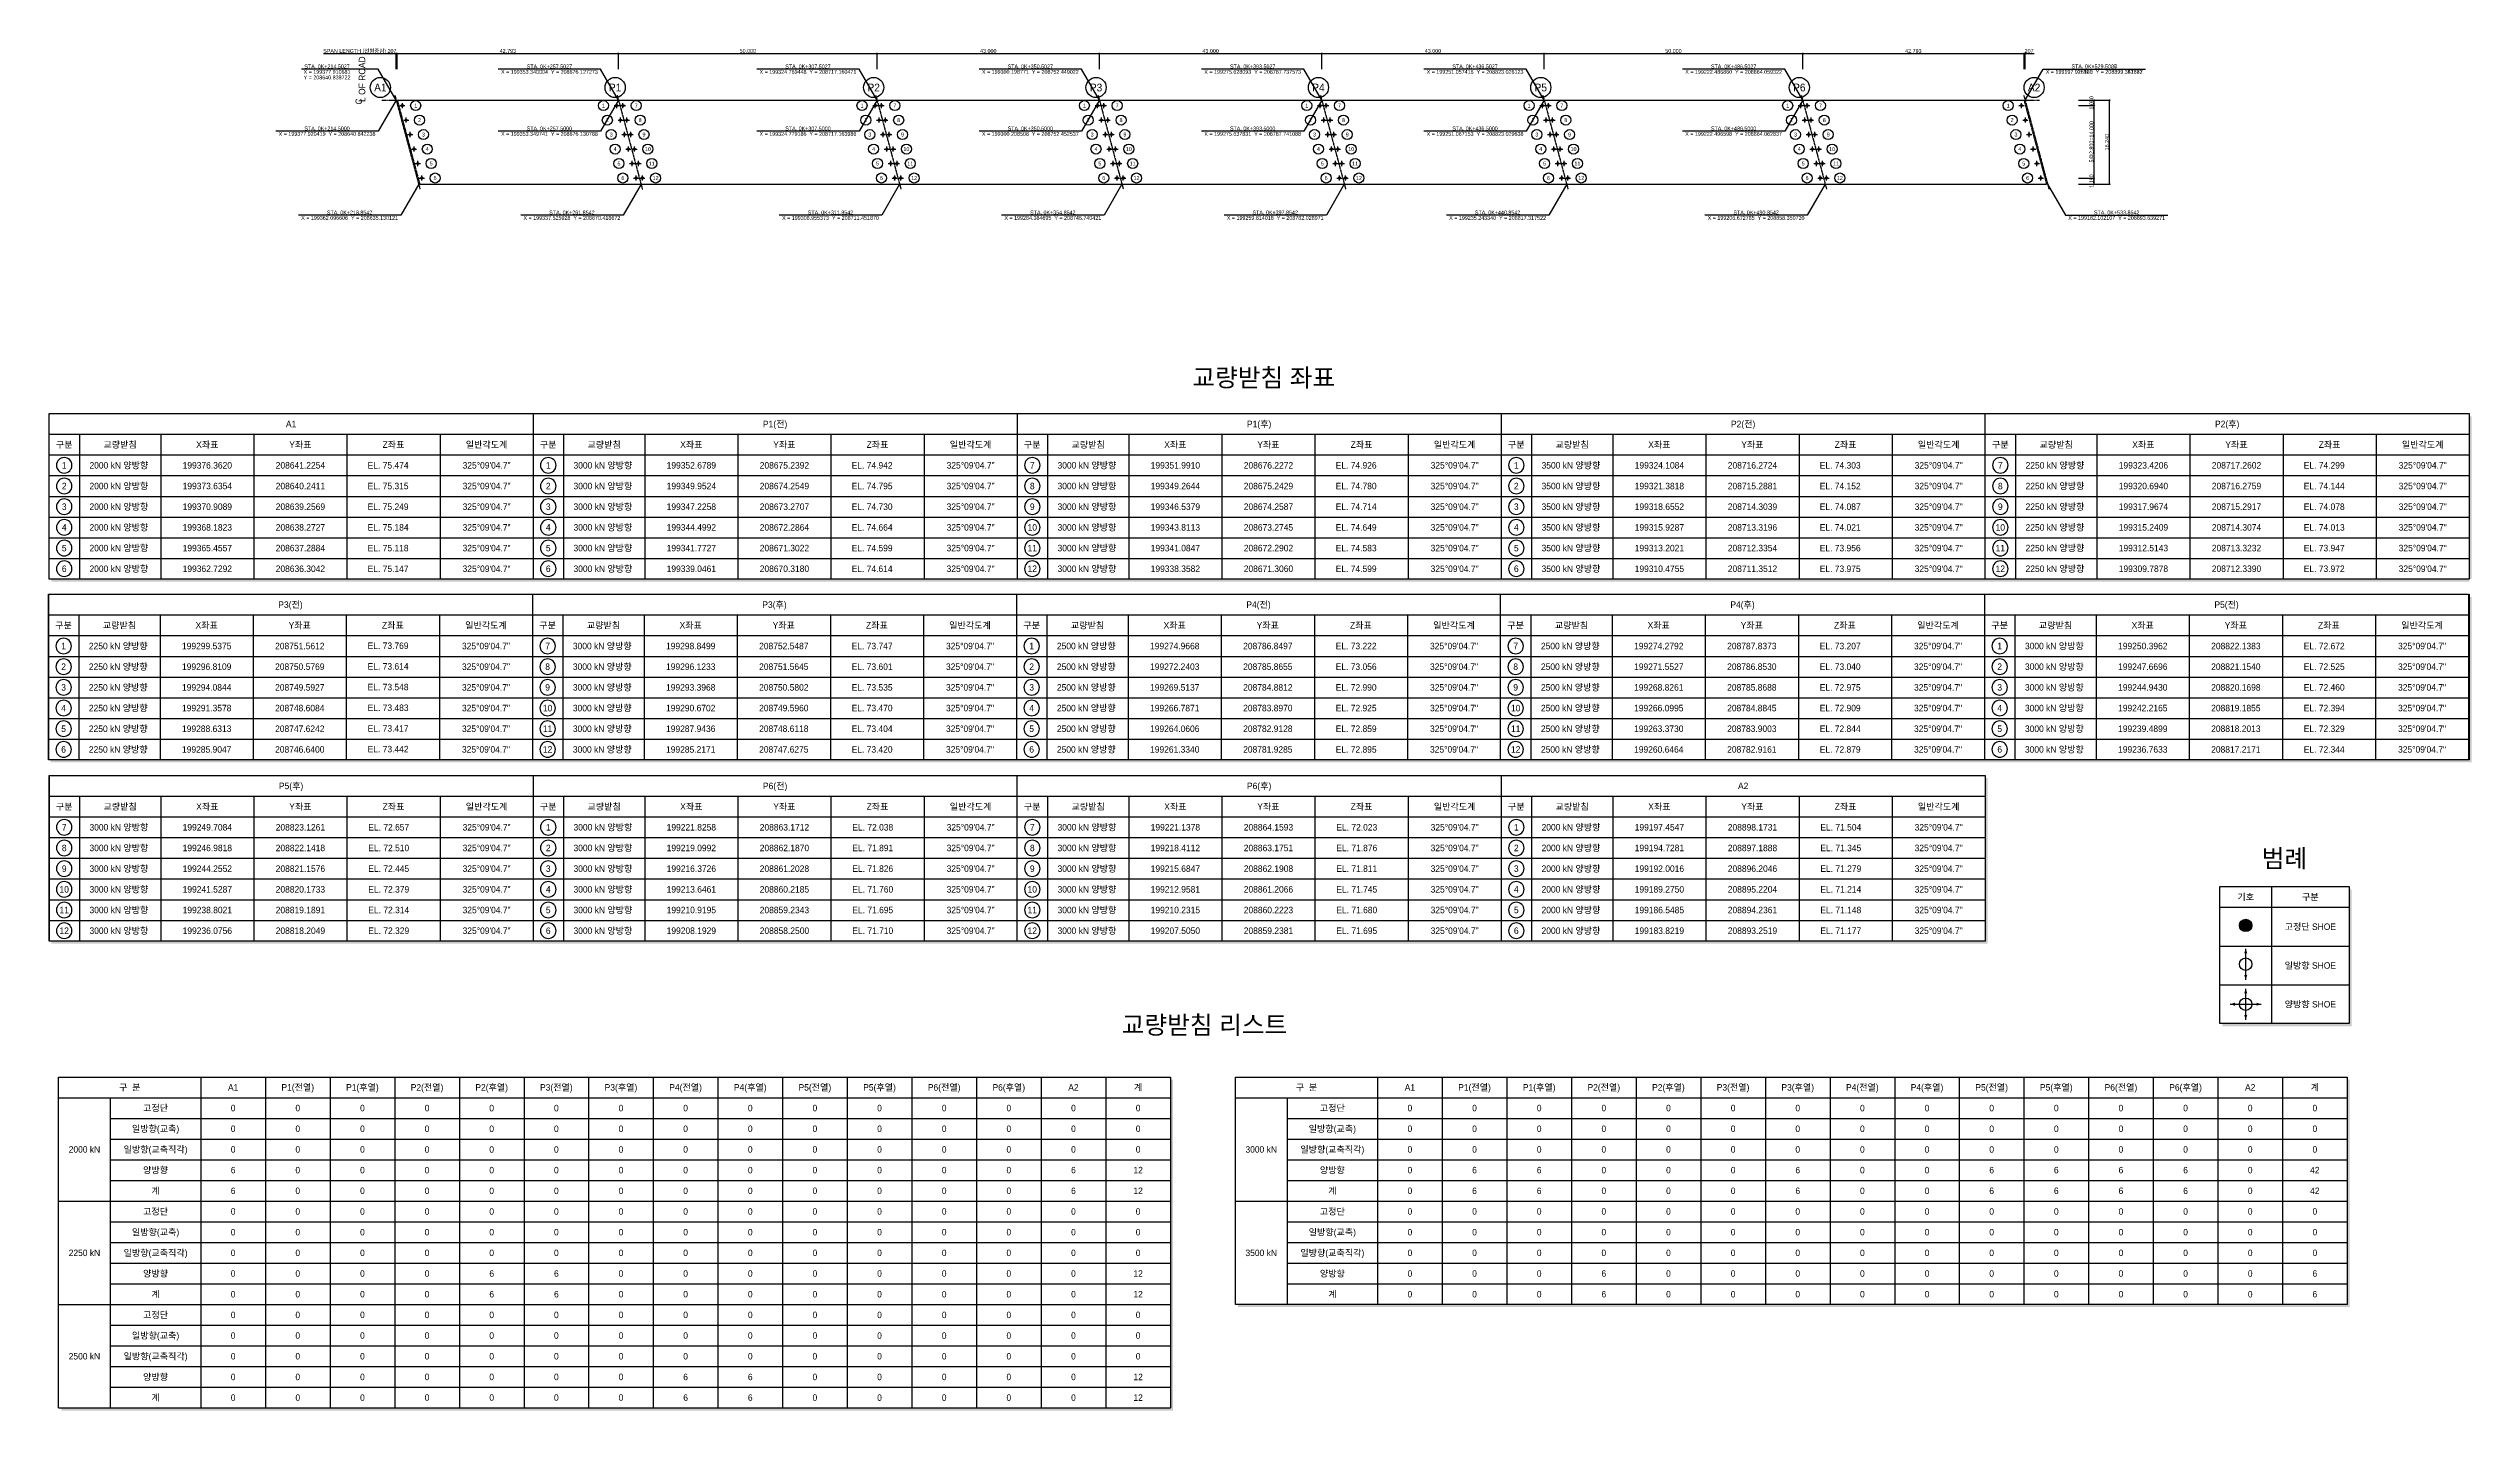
# Model space of a CAD drawing. Header units: metres. Extents: x 0 to 78095, y 0 to 43904.
import ezdxf
from ezdxf.enums import TextEntityAlignment as Align

# ---------------------------------------------------------------- set-up
doc = ezdxf.new("R2010")
doc.units = ezdxf.units.M
doc.header["$LTSCALE"] = 8
doc.linetypes.add('A-CENTR01', pattern=[2, 1.25, -0.25, 0.25, -0.25])
for name, color, linetype in [('CS-CNTL', 1, 'A-CENTR01'), ('CS-CONC-LEAN', 3, 'Continuous'), ('CS-CONC-MAJR', 4, 'Continuous'), ('CS-DIML', 1, 'Continuous'), ('CS-DIMT', 3, 'Continuous'), ('CS-LEAD', 1, 'Continuous'), ('CS-SYMB', 3, 'Continuous'), ('CS-TABL-LIN1', 4, 'Continuous'), ('CS-TABL-LIN2', 1, 'Continuous'), ('CS-TABL-TEX2', 3, 'Continuous'), ('CS-TEXT', 3, 'Continuous'), ('CZ-TEX1', 6, 'Continuous')]:
    doc.layers.add(name, color=color, linetype=linetype)
doc.styles.add('A_STANDARD', font='')
doc.styles.get('A_STANDARD').set_extended_font_data('Dotum')

msp = doc.modelspace()

# ---------------------------------------------------------------- texts
at = {"layer": 'CS-DIMT', "style": 'A_STANDARD'}
for s, p in [('SPAN LENGTH (선형중심) 207', (10036, 43762)), ('42.793', (14807, 43762)), ('50.000', (22540, 43762)), ('43.000', (30290, 43762)), ('43.000', (37456, 43762)), ('43.000', (44623, 43762)), ('50.000', (52373, 43762)), ('42.793', (60106, 43762)), ('207', (63835, 43762)), ('STA. 0K+214.5027', (8979, 43262)), ('STA. 0K+257.5027', (16146, 43262)), ('STA. 0K+307.5027', (24479, 43262)), ('STA. 0K+350.5027', (31646, 43262)), ('STA. 0K+393.5027', (38813, 43262)), ('STA. 0K+436.5027', (45979, 43262)), ('STA. 0K+486.5027', (54313, 43262)), ('STA. 0K+529.5000', (65934, 43263)), ('STA. 0K+529.5027', (65934, 43262)), ('STA. 0K+214.5000', (8979, 41263)), ('STA. 0K+257.5000', (16146, 41263)), ('STA. 0K+307.5000', (24479, 41263)), ('STA. 0K+350.5000', (31646, 41263)), ('STA. 0K+393.5000', (38812, 41263)), ('STA. 0K+436.5000', (45979, 41263)), ('STA. 0K+486.5000', (54312, 41263)), ('STA. 0K+218.8542', (9705, 38555)), ('STA. 0K+261.8542', (16871, 38555)), ('STA. 0K+311.8542', (25205, 38555)), ('STA. 0K+354.8542', (32371, 38555)), ('STA. 0K+397.8542', (39538, 38555)), ('STA. 0K+440.8542', (46705, 38555)), ('STA. 0K+490.8542', (55038, 38555)), ('STA. 0K+533.8542', (66659, 38555))]:
    msp.add_text(s, height=125, dxfattribs=at).set_placement(p, align=Align.CENTER)
for s, p in [('X = 199377.910681', (8979, 43212)), ('Y = 208640.838722', (8979, 43032)), ('X = 199353.340004  Y = 208676.127273', (16146, 43212)), ('X = 199324.769448  Y = 208717.160471', (24479, 43212)), ('X = 199300.198771  Y = 208752.449022', (31646, 43212)), ('X = 199275.628093  Y = 208787.737573', (38813, 43212)), ('X = 199251.057416  Y = 208823.026123', (45979, 43212)), ('X = 199222.486860  Y = 208864.059322', (54313, 43212)), ('X = 199197.925920  Y = 208899.351387', (65934, 43213)), ('X = 199197.916183  Y = 208899.347872', (65934, 43212)), ('X = 199377.920419  Y = 208640.842238', (8979, 41213)), ('X = 199353.349741  Y = 208676.130788', (16146, 41213)), ('X = 199324.779186  Y = 208717.163986', (24479, 41213)), ('X = 199300.208508  Y = 208752.452537', (31646, 41213)), ('X = 199275.637831  Y = 208787.741088', (38812, 41213)), ('X = 199251.067153  Y = 208823.029638', (45979, 41213)), ('X = 199222.496598  Y = 208864.062837', (54312, 41213)), ('X = 199362.096606  Y = 208635.130121', (9705, 38505)), ('X = 199337.525928  Y = 208670.418672', (16871, 38505)), ('X = 199308.955373  Y = 208711.451870', (25205, 38505)), ('X = 199284.384695  Y = 208746.740421', (32371, 38505)), ('X = 199259.814018  Y = 208782.028971', (39538, 38505)), ('X = 199235.243340  Y = 208817.317522', (46705, 38505)), ('X = 199206.672785  Y = 208858.350720', (55038, 38505)), ('X = 199182.102107  Y = 208893.639271', (66659, 38505))]:
    msp.add_text(s, height=125, dxfattribs=at).set_placement(p, align=Align.TOP_CENTER)
for s, p in [('1.050', (65907, 42149)), ('5@2.800=14.000', (65907, 40895)), ('16.240', (66407, 40883)), ('1.190', (65907, 39629))]:
    msp.add_text(s, height=125, rotation=90, dxfattribs=at).set_placement(p, align=Align.CENTER)
at = {"layer": 'CS-SYMB', "style": 'A_STANDARD'}
for s, p in [('1', (11835, 41999)), ('2', (11960, 41532)), ('1', (17887, 41999)), ('2', (18012, 41532)), ('7', (18944, 41999)), ('8', (19069, 41532)), ('1', (26220, 41999)), ('2', (26345, 41532)), ('7', (27277, 41999)), ('8', (27402, 41532)), ('1', (33387, 41999)), ('2', (33512, 41532)), ('7', (34444, 41999)), ('8', (34569, 41532)), ('1', (40554, 41999)), ('2', (40679, 41532)), ('7', (41610, 41999)), ('8', (41735, 41532)), ('1', (47720, 41999)), ('2', (47845, 41532)), ('7', (48777, 41999)), ('8', (48902, 41532)), ('1', (56054, 41999)), ('2', (56179, 41532)), ('7', (57110, 41999)), ('8', (57235, 41532)), ('1', (63162, 41999)), ('2', (63287, 41532)), ('3', (12085, 41066)), ('4', (12210, 40599)), ('3', (18137, 41066)), ('4', (18262, 40599)), ('9', (19194, 41066)), ('10', (19319, 40599)), ('3', (26470, 41066)), ('4', (26595, 40599)), ('9', (27527, 41066)), ('10', (27652, 40599)), ('3', (33637, 41066)), ('4', (33762, 40599)), ('9', (34694, 41066)), ('10', (34819, 40599)), ('3', (40804, 41066)), ('4', (40929, 40599)), ('9', (41860, 41066)), ('10', (41985, 40599)), ('3', (47970, 41066)), ('4', (48095, 40599)), ('9', (49027, 41066)), ('10', (49152, 40599)), ('3', (56304, 41066)), ('4', (56429, 40599)), ('9', (57361, 41066)), ('10', (57486, 40599)), ('3', (63412, 41066)), ('4', (63537, 40599)), ('5', (12335, 40132)), ('5', (18387, 40132)), ('11', (19444, 40132)), ('5', (26720, 40132)), ('11', (27777, 40132)), ('5', (33887, 40132)), ('11', (34944, 40132)), ('5', (41054, 40132)), ('11', (42111, 40132)), ('5', (48220, 40132)), ('11', (49277, 40132)), ('5', (56554, 40132)), ('11', (57611, 40132)), ('5', (63662, 40132)), ('6', (12461, 39666)), ('6', (18512, 39666)), ('12', (19569, 39666)), ('6', (26845, 39666)), ('12', (27902, 39666)), ('6', (34012, 39666)), ('12', (35069, 39666)), ('6', (41179, 39666)), ('12', (42236, 39666)), ('6', (48345, 39666)), ('12', (49402, 39666)), ('6', (56679, 39666)), ('12', (57736, 39666)), ('6', (63787, 39666))]:
    msp.add_text(s, height=125, dxfattribs=at).set_placement(p, align=Align.CENTER)
at = {"layer": 'CS-TABL-TEX2', "style": 'A_STANDARD'}
for s, height, p in [('구분', 208.3, (508, 31134)), ('교량받침', 208.3, (2308, 31134)), ('X좌표', 208.3, (5120, 31134)), ('A1', 208.3, (7820, 31800)), ('Y좌표', 208.3, (8120, 31134)), ('Z좌표', 208.3, (11120, 31134)), ('일반각도계', 208.3, (14120, 31134)), ('구분', 208.3, (16108, 31134)), ('교량받침', 208.3, (17908, 31134)), ('X좌표', 208.3, (20720, 31134)), ('P1(전)', 208.3, (23420, 31800)), ('Y좌표', 208.3, (23720, 31134)), ('Z좌표', 208.3, (26720, 31134)), ('일반각도계', 208.3, (29720, 31134)), ('구분', 208.3, (31708, 31134)), ('교량받침', 208.3, (33508, 31134)), ('X좌표', 208.3, (36320, 31134)), ('P1(후)', 208.3, (39020, 31800)), ('Y좌표', 208.3, (39320, 31134)), ('Z좌표', 208.3, (42320, 31134)), ('일반각도계', 208.3, (45320, 31134)), ('구분', 208.3, (47308, 31134)), ('교량받침', 208.3, (49108, 31134)), ('X좌표', 208.3, (51920, 31134)), ('P2(전)', 208.3, (54620, 31800)), ('Y좌표', 208.3, (54920, 31134)), ('Z좌표', 208.3, (57920, 31134)), ('일반각도계', 208.3, (60920, 31134)), ('구분', 208.3, (62908, 31134)), ('교량받침', 208.3, (64708, 31134)), ('X좌표', 208.3, (67520, 31134)), ('P2(후)', 208.3, (70220, 31800)), ('Y좌표', 208.3, (70520, 31134)), ('Z좌표', 208.3, (73520, 31134)), ('일반각도계', 208.3, (76520, 31134)), ('1', 208, (508, 30467)), ('2000 kN 양방향 ', 208.33, (2308, 30467)), ('199376.3620', 208.33, (5120, 30467)), ('208641.2254', 208.33, (8120, 30467)), ('325%%d09\'04.7"', 208.33, (14120, 30467)), ('1', 208, (16108, 30467)), ('3000 kN 양방향 ', 208.33, (17908, 30467)), ('199352.6789', 208.33, (20720, 30467)), ('208675.2392', 208.33, (23720, 30467)), ('325%%d09\'04.7"', 208.33, (29720, 30467)), ('7', 208, (31708, 30467)), ('3000 kN 양방향 ', 208.33, (33508, 30467)), ('199351.9910', 208.33, (36320, 30467)), ('208676.2272', 208.33, (39320, 30467)), ('325%%d09\'04.7"', 208.33, (45320, 30467)), ('1', 208, (47308, 30467)), ('3500 kN 양방향 ', 208.33, (49108, 30467)), ('199324.1084', 208.33, (51920, 30467)), ('208716.2724', 208.33, (54920, 30467)), ('325%%d09\'04.7"', 208.33, (60920, 30467)), ('7', 208, (62908, 30467)), ('2250 kN 양방향 ', 208.33, (64708, 30467)), ('199323.4206', 208.33, (67520, 30467)), ('208717.2602', 208.33, (70520, 30467)), ('325%%d09\'04.7"', 208.33, (76520, 30467)), ('2', 208, (508, 29800)), ('2000 kN 양방향 ', 208.33, (2308, 29800)), ('199373.6354', 208.33, (5120, 29800)), ('208640.2411', 208.33, (8120, 29800)), ('325%%d09\'04.7"', 208.33, (14120, 29800)), ('2', 208, (16108, 29800)), ('3000 kN 양방향 ', 208.33, (17908, 29800)), ('199349.9524', 208.33, (20720, 29800)), ('208674.2549', 208.33, (23720, 29800)), ('325%%d09\'04.7"', 208.33, (29720, 29800)), ('8', 208, (31708, 29800)), ('3000 kN 양방향 ', 208.33, (33508, 29800)), ('199349.2644', 208.33, (36320, 29800)), ('208675.2429', 208.33, (39320, 29800)), ('325%%d09\'04.7"', 208.33, (45320, 29800)), ('2', 208, (47308, 29800)), ('3500 kN 양방향 ', 208.33, (49108, 29800)), ('199321.3818', 208.33, (51920, 29800)), ('208715.2881', 208.33, (54920, 29800)), ('325%%d09\'04.7"', 208.33, (60920, 29800)), ('8', 208, (62908, 29800)), ('2250 kN 양방향 ', 208.33, (64708, 29800)), ('199320.6940', 208.33, (67520, 29800)), ('208716.2759', 208.33, (70520, 29800)), ('325%%d09\'04.7"', 208.33, (76520, 29800)), ('3', 208, (508, 29134)), ('2000 kN 양방향 ', 208.33, (2308, 29134)), ('199370.9089', 208.33, (5120, 29134)), ('208639.2569', 208.33, (8120, 29134)), ('325%%d09\'04.7"', 208.33, (14120, 29134)), ('3', 208, (16108, 29134)), ('3000 kN 양방향 ', 208.33, (17908, 29134)), ('199347.2258', 208.33, (20720, 29134)), ('208673.2707', 208.33, (23720, 29134)), ('325%%d09\'04.7"', 208.33, (29720, 29134)), ('9', 208, (31708, 29134)), ('3000 kN 양방향 ', 208.33, (33508, 29134)), ('199346.5379', 208.33, (36320, 29134)), ('208674.2587', 208.33, (39320, 29134)), ('325%%d09\'04.7"', 208.33, (45320, 29134)), ('3', 208, (47308, 29134)), ('3500 kN 양방향 ', 208.33, (49108, 29134)), ('199318.6552', 208.33, (51920, 29134)), ('208714.3039', 208.33, (54920, 29134)), ('325%%d09\'04.7"', 208.33, (60920, 29134)), ('9', 208, (62908, 29134)), ('2250 kN 양방향 ', 208.33, (64708, 29134)), ('199317.9674', 208.33, (67520, 29134)), ('208715.2917', 208.33, (70520, 29134)), ('325%%d09\'04.7"', 208.33, (76520, 29134)), ('4', 208, (508, 28467)), ('2000 kN 양방향 ', 208.33, (2308, 28467)), ('199368.1823', 208.33, (5120, 28467)), ('208638.2727', 208.33, (8120, 28467)), ('325%%d09\'04.7"', 208.33, (14120, 28467)), ('4', 208, (16108, 28467)), ('3000 kN 양방향 ', 208.33, (17908, 28467)), ('199344.4992', 208.33, (20720, 28467)), ('208672.2864', 208.33, (23720, 28467)), ('325%%d09\'04.7"', 208.33, (29720, 28467)), ('10', 208.3, (31708, 28467)), ('3000 kN 양방향 ', 208.33, (33508, 28467)), ('199343.8113', 208.33, (36320, 28467)), ('208673.2745', 208.33, (39320, 28467)), ('325%%d09\'04.7"', 208.33, (45320, 28467)), ('4', 208, (47308, 28467)), ('3500 kN 양방향 ', 208.33, (49108, 28467)), ('199315.9287', 208.33, (51920, 28467)), ('208713.3196', 208.33, (54920, 28467)), ('325%%d09\'04.7"', 208.33, (60920, 28467)), ('10', 208.3, (62908, 28467)), ('2250 kN 양방향 ', 208.33, (64708, 28467)), ('199315.2409', 208.33, (67520, 28467)), ('208714.3074', 208.33, (70520, 28467)), ('325%%d09\'04.7"', 208.33, (76520, 28467)), ('5', 208, (508, 27800)), ('2000 kN 양방향 ', 208.33, (2308, 27800)), ('199365.4557', 208.33, (5120, 27800)), ('208637.2884', 208.33, (8120, 27800)), ('325%%d09\'04.7"', 208.33, (14120, 27800)), ('5', 208, (16108, 27800)), ('3000 kN 양방향 ', 208.33, (17908, 27800)), ('199341.7727', 208.33, (20720, 27800)), ('208671.3022', 208.33, (23720, 27800)), ('325%%d09\'04.7"', 208.33, (29720, 27800)), ('11', 208.3, (31708, 27800)), ('3000 kN 양방향 ', 208.33, (33508, 27800)), ('199341.0847', 208.33, (36320, 27800)), ('208672.2902', 208.33, (39320, 27800)), ('325%%d09\'04.7"', 208.33, (45320, 27800)), ('5', 208, (47308, 27800)), ('3500 kN 양방향 ', 208.33, (49108, 27800)), ('199313.2021', 208.33, (51920, 27800)), ('208712.3354', 208.33, (54920, 27800)), ('325%%d09\'04.7"', 208.33, (60920, 27800)), ('11', 208.3, (62908, 27800)), ('2250 kN 양방향 ', 208.33, (64708, 27800)), ('199312.5143', 208.33, (67520, 27800)), ('208713.3232', 208.33, (70520, 27800)), ('325%%d09\'04.7"', 208.33, (76520, 27800)), ('6', 208, (508, 27134)), ('2000 kN 양방향 ', 208.33, (2308, 27134)), ('199362.7292', 208.33, (5120, 27134)), ('208636.3042', 208.33, (8120, 27134)), ('325%%d09\'04.7"', 208.33, (14120, 27134)), ('6', 208, (16108, 27134)), ('3000 kN 양방향 ', 208.33, (17908, 27134)), ('199339.0461', 208.33, (20720, 27134)), ('208670.3180', 208.33, (23720, 27134)), ('325%%d09\'04.7"', 208.33, (29720, 27134)), ('12', 208.3, (31708, 27134)), ('3000 kN 양방향 ', 208.33, (33508, 27134)), ('199338.3582', 208.33, (36320, 27134)), ('208671.3060', 208.33, (39320, 27134)), ('325%%d09\'04.7"', 208.33, (45320, 27134)), ('6', 208, (47308, 27134)), ('3500 kN 양방향 ', 208.33, (49108, 27134)), ('199310.4755', 208.33, (51920, 27134)), ('208711.3512', 208.33, (54920, 27134)), ('325%%d09\'04.7"', 208.33, (60920, 27134)), ('12', 208.3, (62908, 27134)), ('2250 kN 양방향 ', 208.33, (64708, 27134)), ('199309.7878', 208.33, (67520, 27134)), ('208712.3390', 208.33, (70520, 27134)), ('325%%d09\'04.7"', 208.33, (76520, 27134)), ('P3(전)', 208.3, (7800, 25977)), ('P3(후)', 208.3, (23400, 25977)), ('P4(전)', 208.3, (39000, 25977)), ('P4(후)', 208.3, (54600, 25977)), ('P5(전)', 208.3, (70200, 25977)), ('구분', 208.3, (488, 25310)), ('교량받침', 208.3, (2288, 25310)), ('X좌표', 208.3, (5100, 25310)), ('Y좌표', 208.3, (8100, 25310)), ('Z좌표', 208.3, (11100, 25310)), ('일반각도계', 208.3, (14100, 25310)), ('구분', 208.3, (16088, 25310)), ('교량받침', 208.3, (17888, 25310)), ('X좌표', 208.3, (20700, 25310)), ('Y좌표', 208.3, (23700, 25310)), ('Z좌표', 208.3, (26700, 25310)), ('일반각도계', 208.3, (29700, 25310)), ('구분', 208.3, (31688, 25310)), ('교량받침', 208.3, (33488, 25310)), ('X좌표', 208.3, (36300, 25310)), ('Y좌표', 208.3, (39300, 25310)), ('Z좌표', 208.3, (42300, 25310)), ('일반각도계', 208.3, (45300, 25310)), ('구분', 208.3, (47288, 25310)), ('교량받침', 208.3, (49088, 25310)), ('X좌표', 208.3, (51900, 25310)), ('Y좌표', 208.3, (54900, 25310)), ('Z좌표', 208.3, (57900, 25310)), ('일반각도계', 208.3, (60900, 25310)), ('구분', 208.3, (62888, 25310)), ('교량받침', 208.3, (64688, 25310)), ('X좌표', 208.3, (67500, 25310)), ('Y좌표', 208.3, (70500, 25310)), ('Z좌표', 208.3, (73500, 25310)), ('일반각도계', 208.3, (76500, 25310)), ('1', 208, (488, 24643)), ('2250 kN 양방향 ', 208.33, (2288, 24643)), ('199299.5375', 208.33, (5100, 24643)), ('208751.5612', 208.33, (8100, 24643)), ('325%%d09\'04.7"', 208.33, (14100, 24643)), ('7', 208, (16088, 24643)), ('3000 kN 양방향 ', 208.33, (17888, 24643)), ('199298.8499', 208.33, (20700, 24643)), ('208752.5487', 208.33, (23700, 24643)), ('325%%d09\'04.7"', 208.33, (29700, 24643)), ('1', 208, (31688, 24643)), ('2500 kN 양방향 ', 208.33, (33488, 24643)), ('199274.9668', 208.33, (36300, 24643)), ('208786.8497', 208.33, (39300, 24643)), ('325%%d09\'04.7"', 208.33, (45300, 24643)), ('7', 208, (47288, 24643)), ('2500 kN 양방향 ', 208.33, (49088, 24643)), ('199274.2792', 208.33, (51900, 24643)), ('208787.8373', 208.33, (54900, 24643)), ('325%%d09\'04.7"', 208.33, (60900, 24643)), ('1', 208, (62888, 24643)), ('3000 kN 양방향 ', 208.33, (64688, 24643)), ('199250.3962', 208.33, (67500, 24643)), ('208822.1383', 208.33, (70500, 24643)), ('325%%d09\'04.7"', 208.33, (76500, 24643)), ('2', 208, (488, 23977)), ('2250 kN 양방향 ', 208.33, (2288, 23977)), ('2250 kN 양방향 ', 208.33, (2288, 23310)), ('199296.8109', 208.33, (5100, 23977)), ('208750.5769', 208.33, (8100, 23977)), ('325%%d09\'04.7"', 208.33, (14100, 23977)), ('8', 208, (16088, 23977)), ('3000 kN 양방향 ', 208.33, (17888, 23977)), ('3000 kN 양방향 ', 208.33, (17888, 23310)), ('199296.1233', 208.33, (20700, 23977)), ('208751.5645', 208.33, (23700, 23977)), ('325%%d09\'04.7"', 208.33, (29700, 23977)), ('2', 208, (31688, 23977)), ('2500 kN 양방향 ', 208.33, (33488, 23977)), ('2500 kN 양방향 ', 208.33, (33488, 23310)), ('199272.2403', 208.33, (36300, 23977)), ('208785.8655', 208.33, (39300, 23977)), ('325%%d09\'04.7"', 208.33, (45300, 23977)), ('8', 208, (47288, 23977)), ('2500 kN 양방향 ', 208.33, (49088, 23977)), ('2500 kN 양방향 ', 208.33, (49088, 23310)), ('199271.5527', 208.33, (51900, 23977)), ('208786.8530', 208.33, (54900, 23977)), ('325%%d09\'04.7"', 208.33, (60900, 23977)), ('2', 208, (62888, 23977)), ('3000 kN 양방향 ', 208.33, (64688, 23977)), ('3000 kN 양방향 ', 208.33, (64688, 23310)), ('199247.6696', 208.33, (67500, 23977)), ('208821.1540', 208.33, (70500, 23977)), ('325%%d09\'04.7"', 208.33, (76500, 23977)), ('4', 208, (488, 22643)), ('3', 208, (488, 23310)), ('2250 kN 양방향 ', 208.33, (2288, 22643)), ('199294.0844', 208.33, (5100, 23310)), ('199291.3578', 208.33, (5100, 22643)), ('208749.5927', 208.33, (8100, 23310)), ('208748.6084', 208.33, (8100, 22643)), ('325%%d09\'04.7"', 208.33, (14100, 23310)), ('325%%d09\'04.7"', 208.33, (14100, 22643)), ('10', 208.3, (16088, 22643)), ('9', 208, (16088, 23310)), ('3000 kN 양방향 ', 208.33, (17888, 22643)), ('199293.3968', 208.33, (20700, 23310)), ('199290.6702', 208.33, (20700, 22643)), ('208750.5802', 208.33, (23700, 23310)), ('208749.5960', 208.33, (23700, 22643)), ('325%%d09\'04.7"', 208.33, (29700, 23310)), ('325%%d09\'04.7"', 208.33, (29700, 22643)), ('4', 208, (31688, 22643)), ('3', 208, (31688, 23310)), ('2500 kN 양방향 ', 208.33, (33488, 22643)), ('199269.5137', 208.33, (36300, 23310)), ('199266.7871', 208.33, (36300, 22643)), ('208784.8812', 208.33, (39300, 23310)), ('208783.8970', 208.33, (39300, 22643)), ('325%%d09\'04.7"', 208.33, (45300, 23310)), ('325%%d09\'04.7"', 208.33, (45300, 22643)), ('10', 208.3, (47288, 22643)), ('9', 208, (47288, 23310)), ('2500 kN 양방향 ', 208.33, (49088, 22643)), ('199268.8261', 208.33, (51900, 23310)), ('199266.0995', 208.33, (51900, 22643)), ('208785.8688', 208.33, (54900, 23310)), ('208784.8845', 208.33, (54900, 22643)), ('325%%d09\'04.7"', 208.33, (60900, 23310)), ('325%%d09\'04.7"', 208.33, (60900, 22643)), ('4', 208, (62888, 22643)), ('3', 208, (62888, 23310)), ('3000 kN 양방향 ', 208.33, (64688, 22643)), ('199244.9430', 208.33, (67500, 23310)), ('199242.2165', 208.33, (67500, 22643)), ('208820.1698', 208.33, (70500, 23310)), ('208819.1855', 208.33, (70500, 22643)), ('325%%d09\'04.7"', 208.33, (76500, 23310)), ('325%%d09\'04.7"', 208.33, (76500, 22643)), ('5', 208, (488, 21977)), ('2250 kN 양방향 ', 208.33, (2288, 21977)), ('199288.6313', 208.33, (5100, 21977)), ('208747.6242', 208.33, (8100, 21977)), ('325%%d09\'04.7"', 208.33, (14100, 21977)), ('11', 208.3, (16088, 21977)), ('3000 kN 양방향 ', 208.33, (17888, 21977)), ('199287.9436', 208.33, (20700, 21977)), ('208748.6118', 208.33, (23700, 21977)), ('325%%d09\'04.7"', 208.33, (29700, 21977)), ('5', 208, (31688, 21977)), ('2500 kN 양방향 ', 208.33, (33488, 21977)), ('199264.0606', 208.33, (36300, 21977)), ('208782.9128', 208.33, (39300, 21977)), ('325%%d09\'04.7"', 208.33, (45300, 21977)), ('11', 208.3, (47288, 21977)), ('2500 kN 양방향 ', 208.33, (49088, 21977)), ('199263.3730', 208.33, (51900, 21977)), ('208783.9003', 208.33, (54900, 21977)), ('325%%d09\'04.7"', 208.33, (60900, 21977)), ('5', 208, (62888, 21977)), ('3000 kN 양방향 ', 208.33, (64688, 21977)), ('199239.4899', 208.33, (67500, 21977)), ('208818.2013', 208.33, (70500, 21977)), ('325%%d09\'04.7"', 208.33, (76500, 21977)), ('6', 208, (488, 21310)), ('2250 kN 양방향 ', 208.33, (2288, 21310)), ('199285.9047', 208.33, (5100, 21310)), ('208746.6400', 208.33, (8100, 21310)), ('325%%d09\'04.7"', 208.33, (14100, 21310)), ('12', 208.3, (16088, 21310)), ('3000 kN 양방향 ', 208.33, (17888, 21310)), ('199285.2171', 208.33, (20700, 21310)), ('208747.6275', 208.33, (23700, 21310)), ('325%%d09\'04.7"', 208.33, (29700, 21310)), ('6', 208, (31688, 21310)), ('2500 kN 양방향 ', 208.33, (33488, 21310)), ('199261.3340', 208.33, (36300, 21310)), ('208781.9285', 208.33, (39300, 21310)), ('325%%d09\'04.7"', 208.33, (45300, 21310)), ('12', 208.3, (47288, 21310)), ('2500 kN 양방향 ', 208.33, (49088, 21310)), ('199260.6464', 208.33, (51900, 21310)), ('208782.9161', 208.33, (54900, 21310)), ('325%%d09\'04.7"', 208.33, (60900, 21310)), ('6', 208, (62888, 21310)), ('3000 kN 양방향 ', 208.33, (64688, 21310)), ('199236.7633', 208.33, (67500, 21310)), ('208817.2171', 208.33, (70500, 21310)), ('325%%d09\'04.7"', 208.33, (76500, 21310)), ('구분', 208.3, (508, 19467)), ('교량받침', 208.3, (2308, 19467)), ('X좌표', 208.3, (5120, 19467)), ('P5(후)', 208.3, (7820, 20134)), ('Y좌표', 208.3, (8120, 19467)), ('Z좌표', 208.3, (11120, 19467)), ('일반각도계', 208.3, (14120, 19467)), ('구분', 208.3, (16108, 19467)), ('교량받침', 208.3, (17908, 19467)), ('X좌표', 208.3, (20720, 19467)), ('P6(전)', 208.3, (23420, 20134)), ('Y좌표', 208.3, (23720, 19467)), ('Z좌표', 208.3, (26720, 19467)), ('일반각도계', 208.3, (29720, 19467)), ('구분', 208.3, (31708, 19467)), ('교량받침', 208.3, (33508, 19467)), ('X좌표', 208.3, (36320, 19467)), ('P6(후)', 208.3, (39020, 20134)), ('Y좌표', 208.3, (39320, 19467)), ('Z좌표', 208.3, (42320, 19467)), ('일반각도계', 208.3, (45320, 19467)), ('구분', 208.3, (47308, 19467)), ('교량받침', 208.3, (49108, 19467)), ('X좌표', 208.3, (51920, 19467)), ('A2', 208.3, (54620, 20134)), ('Y좌표', 208.3, (54920, 19467)), ('Z좌표', 208.3, (57920, 19467)), ('일반각도계', 208.3, (60920, 19467)), ('7', 208, (508, 18800)), ('3000 kN 양방향 ', 208.33, (2308, 18800)), ('199249.7084', 208.33, (5120, 18800)), ('208823.1261', 208.33, (8120, 18800)), ('325%%d09\'04.7"', 208.33, (14120, 18800)), ('1', 208, (16108, 18800)), ('3000 kN 양방향 ', 208.33, (17908, 18800)), ('199221.8258', 208.33, (20720, 18800)), ('208863.1712', 208.33, (23720, 18800)), ('325%%d09\'04.7"', 208.33, (29720, 18800)), ('7', 208, (31708, 18800)), ('3000 kN 양방향 ', 208.33, (33508, 18800)), ('199221.1378', 208.33, (36320, 18800)), ('208864.1593', 208.33, (39320, 18800)), ('325%%d09\'04.7"', 208.33, (45320, 18800)), ('1', 208, (47308, 18800)), ('2000 kN 양방향 ', 208.33, (49108, 18800)), ('199197.4547', 208.33, (51920, 18800)), ('208898.1731', 208.33, (54920, 18800)), ('325%%d09\'04.7"', 208.33, (60920, 18800)), ('8', 208, (508, 18134)), ('3000 kN 양방향 ', 208.33, (2308, 18134)), ('199246.9818', 208.33, (5120, 18134)), ('208822.1418', 208.33, (8120, 18134)), ('325%%d09\'04.7"', 208.33, (14120, 18134)), ('2', 208, (16108, 18134)), ('3000 kN 양방향 ', 208.33, (17908, 18134)), ('199219.0992', 208.33, (20720, 18134)), ('208862.1870', 208.33, (23720, 18134)), ('325%%d09\'04.7"', 208.33, (29720, 18134)), ('8', 208, (31708, 18134)), ('3000 kN 양방향 ', 208.33, (33508, 18134)), ('199218.4112', 208.33, (36320, 18134)), ('208863.1751', 208.33, (39320, 18134)), ('325%%d09\'04.7"', 208.33, (45320, 18134)), ('2', 208, (47308, 18134)), ('2000 kN 양방향 ', 208.33, (49108, 18134)), ('199194.7281', 208.33, (51920, 18134)), ('208897.1888', 208.33, (54920, 18134)), ('325%%d09\'04.7"', 208.33, (60920, 18134)), ('9', 208, (508, 17467)), ('3000 kN 양방향 ', 208.33, (2308, 17467)), ('199244.2552', 208.33, (5120, 17467)), ('208821.1576', 208.33, (8120, 17467)), ('325%%d09\'04.7"', 208.33, (14120, 17467)), ('3', 208, (16108, 17467)), ('3000 kN 양방향 ', 208.33, (17908, 17467)), ('199216.3726', 208.33, (20720, 17467)), ('208861.2028', 208.33, (23720, 17467)), ('325%%d09\'04.7"', 208.33, (29720, 17467)), ('9', 208, (31708, 17467)), ('3000 kN 양방향 ', 208.33, (33508, 17467)), ('199215.6847', 208.33, (36320, 17467)), ('208862.1908', 208.33, (39320, 17467)), ('325%%d09\'04.7"', 208.33, (45320, 17467)), ('3', 208, (47308, 17467)), ('2000 kN 양방향 ', 208.33, (49108, 17467)), ('199192.0016', 208.33, (51920, 17467)), ('208896.2046', 208.33, (54920, 17467)), ('325%%d09\'04.7"', 208.33, (60920, 17467)), ('10', 208.3, (508, 16800)), ('3000 kN 양방향 ', 208.33, (2308, 16800)), ('199241.5287', 208.33, (5120, 16800)), ('208820.1733', 208.33, (8120, 16800)), ('325%%d09\'04.7"', 208.33, (14120, 16800)), ('4', 208, (16108, 16800)), ('3000 kN 양방향 ', 208.33, (17908, 16800)), ('199213.6461', 208.33, (20720, 16800)), ('208860.2185', 208.33, (23720, 16800)), ('325%%d09\'04.7"', 208.33, (29720, 16800)), ('10', 208.3, (31708, 16800)), ('3000 kN 양방향 ', 208.33, (33508, 16800)), ('199212.9581', 208.33, (36320, 16800)), ('208861.2066', 208.33, (39320, 16800)), ('325%%d09\'04.7"', 208.33, (45320, 16800)), ('4', 208, (47308, 16800)), ('2000 kN 양방향 ', 208.33, (49108, 16800)), ('199189.2750', 208.33, (51920, 16800)), ('208895.2204', 208.33, (54920, 16800)), ('325%%d09\'04.7"', 208.33, (60920, 16800)), ('기호', 208.3, (70817, 16554)), ('구분', 208.3, (72900, 16554)), ('11', 208.3, (508, 16134)), ('3000 kN 양방향 ', 208.33, (2308, 16134)), ('199238.8021', 208.33, (5120, 16134)), ('208819.1891', 208.33, (8120, 16134)), ('325%%d09\'04.7"', 208.33, (14120, 16134)), ('5', 208, (16108, 16134)), ('3000 kN 양방향 ', 208.33, (17908, 16134)), ('199210.9195', 208.33, (20720, 16134)), ('208859.2343', 208.33, (23720, 16134)), ('325%%d09\'04.7"', 208.33, (29720, 16134)), ('11', 208.3, (31708, 16134)), ('3000 kN 양방향 ', 208.33, (33508, 16134)), ('199210.2315', 208.33, (36320, 16134)), ('208860.2223', 208.33, (39320, 16134)), ('325%%d09\'04.7"', 208.33, (45320, 16134)), ('5', 208, (47308, 16134)), ('2000 kN 양방향 ', 208.33, (49108, 16134)), ('199186.5485', 208.33, (51920, 16134)), ('208894.2361', 208.33, (54920, 16134)), ('325%%d09\'04.7"', 208.33, (60920, 16134)), ('고정단 SHOE', 208.3, (72900, 15596)), ('12', 208.3, (508, 15467)), ('3000 kN 양방향 ', 208.33, (2308, 15467)), ('199236.0756', 208.33, (5120, 15467)), ('208818.2049', 208.33, (8120, 15467)), ('325%%d09\'04.7"', 208.33, (14120, 15467)), ('6', 208, (16108, 15467)), ('3000 kN 양방향 ', 208.33, (17908, 15467)), ('199208.1929', 208.33, (20720, 15467)), ('208858.2500', 208.33, (23720, 15467)), ('325%%d09\'04.7"', 208.33, (29720, 15467)), ('12', 208.3, (31708, 15467)), ('3000 kN 양방향 ', 208.33, (33508, 15467)), ('199207.5050', 208.33, (36320, 15467)), ('208859.2381', 208.33, (39320, 15467)), ('325%%d09\'04.7"', 208.33, (45320, 15467)), ('6', 208, (47308, 15467)), ('2000 kN 양방향 ', 208.33, (49108, 15467)), ('199183.8219', 208.33, (51920, 15467)), ('208893.2519', 208.33, (54920, 15467)), ('325%%d09\'04.7"', 208.33, (60920, 15467)), ('일방향 SHOE', 208.3, (72900, 14346)), ('양방향 SHOE', 208.3, (72900, 13096)), ('구  분', 208.3, (2619, 10417)), ('A1', 208.3, (5952, 10417)), ('P1(전열)', 208.3, (8035, 10417)), ('P1(후열)', 208.3, (10119, 10417)), ('P2(전열)', 208.3, (12202, 10417)), ('P2(후열)', 208.3, (14285, 10417)), ('P3(전열)', 208.3, (16369, 10417)), ('P3(후열)', 208.3, (18452, 10417)), ('P4(전열)', 208.3, (20535, 10417)), ('P4(후열)', 208.3, (22619, 10417)), ('P5(전열)', 208.3, (24702, 10417)), ('P5(후열)', 208.3, (26785, 10417)), ('P6(전열)', 208.3, (28869, 10417)), ('P6(후열)', 208.3, (30952, 10417)), ('A2', 208.3, (33035, 10417)), ('계', 208, (35119, 10417)), ('구  분', 208.3, (40546, 10417)), ('A1', 208.3, (43879, 10417)), ('P1(전열)', 208.3, (45962, 10417)), ('P1(후열)', 208.3, (48046, 10417)), ('P2(전열)', 208.3, (50129, 10417)), ('P2(후열)', 208.3, (52212, 10417)), ('P3(전열)', 208.3, (54296, 10417)), ('P3(후열)', 208.3, (56379, 10417)), ('P4(전열)', 208.3, (58462, 10417)), ('P4(후열)', 208.3, (60546, 10417)), ('P5(전열)', 208.3, (62629, 10417)), ('P5(후열)', 208.3, (64712, 10417)), ('P6(전열)', 208.3, (66796, 10417)), ('P6(후열)', 208.3, (68879, 10417)), ('A2', 208.3, (70962, 10417)), ('계', 208, (73046, 10417)), ('고정단', 208.3, (3452, 9750)), ('0', 208, (5952, 9750)), ('0', 208, (8035, 9750)), ('0', 208, (10119, 9750)), ('0', 208, (12202, 9750)), ('0', 208, (14285, 9750)), ('0', 208, (16369, 9750)), ('0', 208, (18452, 9750)), ('0', 208, (20535, 9750)), ('0', 208, (22619, 9750)), ('0', 208, (24702, 9750)), ('0', 208, (26785, 9750)), ('0', 208, (28869, 9750)), ('0', 208, (30952, 9750)), ('0', 208, (33035, 9750)), ('0', 208, (35119, 9750)), ('고정단', 208.3, (41379, 9750)), ('0', 208, (43879, 9750)), ('0', 208, (45962, 9750)), ('0', 208, (48046, 9750)), ('0', 208, (50129, 9750)), ('0', 208, (52212, 9750)), ('0', 208, (54296, 9750)), ('0', 208, (56379, 9750)), ('0', 208, (58462, 9750)), ('0', 208, (60546, 9750)), ('0', 208, (62629, 9750)), ('0', 208, (64712, 9750)), ('0', 208, (66796, 9750)), ('0', 208, (68879, 9750)), ('0', 208, (70962, 9750)), ('0', 208, (73046, 9750)), ('일방향(교축)', 208.3, (3452, 9083)), ('0', 208, (5952, 9083)), ('0', 208, (8035, 9083)), ('0', 208, (10119, 9083)), ('0', 208, (12202, 9083)), ('0', 208, (14285, 9083)), ('0', 208, (16369, 9083)), ('0', 208, (18452, 9083)), ('0', 208, (20535, 9083)), ('0', 208, (22619, 9083)), ('0', 208, (24702, 9083)), ('0', 208, (26785, 9083)), ('0', 208, (28869, 9083)), ('0', 208, (30952, 9083)), ('0', 208, (33035, 9083)), ('0', 208, (35119, 9083)), ('일방향(교축)', 208.3, (41379, 9083)), ('0', 208, (43879, 9083)), ('0', 208, (45962, 9083)), ('0', 208, (48046, 9083)), ('0', 208, (50129, 9083)), ('0', 208, (52212, 9083)), ('0', 208, (54296, 9083)), ('0', 208, (56379, 9083)), ('0', 208, (58462, 9083)), ('0', 208, (60546, 9083)), ('0', 208, (62629, 9083)), ('0', 208, (64712, 9083)), ('0', 208, (66796, 9083)), ('0', 208, (68879, 9083)), ('0', 208, (70962, 9083)), ('0', 208, (73046, 9083)), ('2000 kN', 208.3, (1160, 8417)), ('일방향(교축직각)', 208.3, (3452, 8417)), ('양방향', 208.3, (3452, 7750)), ('0', 208, (5952, 8417)), ('6', 208, (5952, 7750)), ('0', 208, (8035, 8417)), ('0', 208, (8035, 7750)), ('0', 208, (10119, 8417)), ('0', 208, (10119, 7750)), ('0', 208, (12202, 8417)), ('0', 208, (12202, 7750)), ('0', 208, (14285, 8417)), ('0', 208, (14285, 7750)), ('0', 208, (16369, 8417)), ('0', 208, (16369, 7750)), ('0', 208, (18452, 8417)), ('0', 208, (18452, 7750)), ('0', 208, (20535, 8417)), ('0', 208, (20535, 7750)), ('0', 208, (22619, 8417)), ('0', 208, (22619, 7750)), ('0', 208, (24702, 8417)), ('0', 208, (24702, 7750)), ('0', 208, (26785, 8417)), ('0', 208, (26785, 7750)), ('0', 208, (28869, 8417)), ('0', 208, (28869, 7750)), ('0', 208, (30952, 8417)), ('0', 208, (30952, 7750)), ('0', 208, (33035, 8417)), ('6', 208, (33035, 7750)), ('12', 208.3, (35119, 7750)), ('0', 208, (35119, 8417)), ('3000 kN', 208.3, (39087, 8417)), ('일방향(교축직각)', 208.3, (41379, 8417)), ('양방향', 208.3, (41379, 7750)), ('0', 208, (43879, 8417)), ('0', 208, (43879, 7750)), ('0', 208, (45962, 8417)), ('6', 208, (45962, 7750)), ('0', 208, (48046, 8417)), ('6', 208, (48046, 7750)), ('0', 208, (50129, 8417)), ('0', 208, (50129, 7750)), ('0', 208, (52212, 8417)), ('0', 208, (52212, 7750)), ('0', 208, (54296, 8417)), ('0', 208, (54296, 7750)), ('0', 208, (56379, 8417)), ('6', 208, (56379, 7750)), ('0', 208, (58462, 8417)), ('0', 208, (58462, 7750)), ('0', 208, (60546, 8417)), ('0', 208, (60546, 7750)), ('0', 208, (62629, 8417)), ('6', 208, (62629, 7750)), ('0', 208, (64712, 8417)), ('6', 208, (64712, 7750)), ('0', 208, (66796, 8417)), ('6', 208, (66796, 7750)), ('0', 208, (68879, 8417)), ('6', 208, (68879, 7750)), ('0', 208, (70962, 8417)), ('0', 208, (70962, 7750)), ('42', 208.3, (73046, 7750)), ('0', 208, (73046, 8417)), ('계', 208, (3452, 7083)), ('6', 208, (5952, 7083)), ('0', 208, (8035, 7083)), ('0', 208, (10119, 7083)), ('0', 208, (12202, 7083)), ('0', 208, (14285, 7083)), ('0', 208, (16369, 7083)), ('0', 208, (18452, 7083)), ('0', 208, (20535, 7083)), ('0', 208, (22619, 7083)), ('0', 208, (24702, 7083)), ('0', 208, (26785, 7083)), ('0', 208, (28869, 7083)), ('0', 208, (30952, 7083)), ('6', 208, (33035, 7083)), ('12', 208.3, (35119, 7083)), ('계', 208, (41379, 7083)), ('0', 208, (43879, 7083)), ('6', 208, (45962, 7083)), ('6', 208, (48046, 7083)), ('0', 208, (50129, 7083)), ('0', 208, (52212, 7083)), ('0', 208, (54296, 7083)), ('6', 208, (56379, 7083)), ('0', 208, (58462, 7083)), ('0', 208, (60546, 7083)), ('6', 208, (62629, 7083)), ('6', 208, (64712, 7083)), ('6', 208, (66796, 7083)), ('6', 208, (68879, 7083)), ('0', 208, (70962, 7083)), ('42', 208.3, (73046, 7083)), ('고정단', 208.3, (3452, 6417)), ('0', 208, (5952, 6417)), ('0', 208, (8035, 6417)), ('0', 208, (10119, 6417)), ('0', 208, (12202, 6417)), ('0', 208, (14285, 6417)), ('0', 208, (16369, 6417)), ('0', 208, (18452, 6417)), ('0', 208, (20535, 6417)), ('0', 208, (22619, 6417)), ('0', 208, (24702, 6417)), ('0', 208, (26785, 6417)), ('0', 208, (28869, 6417)), ('0', 208, (30952, 6417)), ('0', 208, (33035, 6417)), ('0', 208, (35119, 6417)), ('고정단', 208.3, (41379, 6417)), ('0', 208, (43879, 6417)), ('0', 208, (45962, 6417)), ('0', 208, (48046, 6417)), ('0', 208, (50129, 6417)), ('0', 208, (52212, 6417)), ('0', 208, (54296, 6417)), ('0', 208, (56379, 6417)), ('0', 208, (58462, 6417)), ('0', 208, (60546, 6417)), ('0', 208, (62629, 6417)), ('0', 208, (64712, 6417)), ('0', 208, (66796, 6417)), ('0', 208, (68879, 6417)), ('0', 208, (70962, 6417)), ('0', 208, (73046, 6417)), ('일방향(교축)', 208.3, (3452, 5750)), ('0', 208, (5952, 5750)), ('0', 208, (8035, 5750)), ('0', 208, (10119, 5750)), ('0', 208, (12202, 5750)), ('0', 208, (14285, 5750)), ('0', 208, (16369, 5750)), ('0', 208, (18452, 5750)), ('0', 208, (20535, 5750)), ('0', 208, (22619, 5750)), ('0', 208, (24702, 5750)), ('0', 208, (26785, 5750)), ('0', 208, (28869, 5750)), ('0', 208, (30952, 5750)), ('0', 208, (33035, 5750)), ('0', 208, (35119, 5750)), ('일방향(교축)', 208.3, (41379, 5750)), ('0', 208, (43879, 5750)), ('0', 208, (45962, 5750)), ('0', 208, (48046, 5750)), ('0', 208, (50129, 5750)), ('0', 208, (52212, 5750)), ('0', 208, (54296, 5750)), ('0', 208, (56379, 5750)), ('0', 208, (58462, 5750)), ('0', 208, (60546, 5750)), ('0', 208, (62629, 5750)), ('0', 208, (64712, 5750)), ('0', 208, (66796, 5750)), ('0', 208, (68879, 5750)), ('0', 208, (70962, 5750)), ('0', 208, (73046, 5750)), ('2250 kN', 208.3, (1160, 5083)), ('일방향(교축직각)', 208.3, (3452, 5083)), ('0', 208, (5952, 5083)), ('0', 208, (8035, 5083)), ('0', 208, (10119, 5083)), ('0', 208, (12202, 5083)), ('0', 208, (14285, 5083)), ('0', 208, (16369, 5083)), ('0', 208, (18452, 5083)), ('0', 208, (20535, 5083)), ('0', 208, (22619, 5083)), ('0', 208, (24702, 5083)), ('0', 208, (26785, 5083)), ('0', 208, (28869, 5083)), ('0', 208, (30952, 5083)), ('0', 208, (33035, 5083)), ('0', 208, (35119, 5083)), ('3500 kN', 208.3, (39087, 5083)), ('일방향(교축직각)', 208.3, (41379, 5083)), ('0', 208, (43879, 5083)), ('0', 208, (45962, 5083)), ('0', 208, (48046, 5083)), ('0', 208, (50129, 5083)), ('0', 208, (52212, 5083)), ('0', 208, (54296, 5083)), ('0', 208, (56379, 5083)), ('0', 208, (58462, 5083)), ('0', 208, (60546, 5083)), ('0', 208, (62629, 5083)), ('0', 208, (64712, 5083)), ('0', 208, (66796, 5083)), ('0', 208, (68879, 5083)), ('0', 208, (70962, 5083)), ('0', 208, (73046, 5083)), ('양방향', 208.3, (3452, 4417)), ('0', 208, (5952, 4417)), ('0', 208, (8035, 4417)), ('0', 208, (10119, 4417)), ('0', 208, (12202, 4417)), ('6', 208, (14285, 4417)), ('6', 208, (16369, 4417)), ('0', 208, (18452, 4417)), ('0', 208, (20535, 4417)), ('0', 208, (22619, 4417)), ('0', 208, (24702, 4417)), ('0', 208, (26785, 4417)), ('0', 208, (28869, 4417)), ('0', 208, (30952, 4417)), ('0', 208, (33035, 4417)), ('12', 208.3, (35119, 4417)), ('양방향', 208.3, (41379, 4417)), ('0', 208, (43879, 4417)), ('0', 208, (45962, 4417)), ('0', 208, (48046, 4417)), ('6', 208, (50129, 4417)), ('0', 208, (52212, 4417)), ('0', 208, (54296, 4417)), ('0', 208, (56379, 4417)), ('0', 208, (58462, 4417)), ('0', 208, (60546, 4417)), ('0', 208, (62629, 4417)), ('0', 208, (64712, 4417)), ('0', 208, (66796, 4417)), ('0', 208, (68879, 4417)), ('0', 208, (70962, 4417)), ('6', 208, (73046, 4417)), ('고정단', 208.3, (3452, 3083)), ('계', 208, (3452, 3750)), ('0', 208, (5952, 3750)), ('0', 208, (5952, 3083)), ('0', 208, (8035, 3750)), ('0', 208, (8035, 3083)), ('0', 208, (10119, 3750)), ('0', 208, (10119, 3083)), ('0', 208, (12202, 3750)), ('0', 208, (12202, 3083)), ('0', 208, (14285, 3083)), ('6', 208, (14285, 3750)), ('0', 208, (16369, 3083)), ('6', 208, (16369, 3750)), ('0', 208, (18452, 3750)), ('0', 208, (18452, 3083)), ('0', 208, (20535, 3750)), ('0', 208, (20535, 3083)), ('0', 208, (22619, 3750)), ('0', 208, (22619, 3083)), ('0', 208, (24702, 3750)), ('0', 208, (24702, 3083)), ('0', 208, (26785, 3750)), ('0', 208, (26785, 3083)), ('0', 208, (28869, 3750)), ('0', 208, (28869, 3083)), ('0', 208, (30952, 3750)), ('0', 208, (30952, 3083)), ('0', 208, (33035, 3750)), ('0', 208, (33035, 3083)), ('12', 208.3, (35119, 3750)), ('0', 208, (35119, 3083)), ('계', 208, (41379, 3750)), ('0', 208, (43879, 3750)), ('0', 208, (45962, 3750)), ('0', 208, (48046, 3750)), ('6', 208, (50129, 3750)), ('0', 208, (52212, 3750)), ('0', 208, (54296, 3750)), ('0', 208, (56379, 3750)), ('0', 208, (58462, 3750)), ('0', 208, (60546, 3750)), ('0', 208, (62629, 3750)), ('0', 208, (64712, 3750)), ('0', 208, (66796, 3750)), ('0', 208, (68879, 3750)), ('0', 208, (70962, 3750)), ('6', 208, (73046, 3750)), ('일방향(교축)', 208.3, (3452, 2417)), ('0', 208, (5952, 2417)), ('0', 208, (8035, 2417)), ('0', 208, (10119, 2417)), ('0', 208, (12202, 2417)), ('0', 208, (14285, 2417)), ('0', 208, (16369, 2417)), ('0', 208, (18452, 2417)), ('0', 208, (20535, 2417)), ('0', 208, (22619, 2417)), ('0', 208, (24702, 2417)), ('0', 208, (26785, 2417)), ('0', 208, (28869, 2417)), ('0', 208, (30952, 2417)), ('0', 208, (33035, 2417)), ('0', 208, (35119, 2417)), ('2500 kN', 208.3, (1160, 1750)), ('일방향(교축직각)', 208.3, (3452, 1750)), ('0', 208, (5952, 1750)), ('0', 208, (8035, 1750)), ('0', 208, (10119, 1750)), ('0', 208, (12202, 1750)), ('0', 208, (14285, 1750)), ('0', 208, (16369, 1750)), ('0', 208, (18452, 1750)), ('0', 208, (20535, 1750)), ('0', 208, (22619, 1750)), ('0', 208, (24702, 1750)), ('0', 208, (26785, 1750)), ('0', 208, (28869, 1750)), ('0', 208, (30952, 1750)), ('0', 208, (33035, 1750)), ('0', 208, (35119, 1750)), ('양방향', 208.3, (3452, 1083)), ('0', 208, (5952, 1083)), ('0', 208, (8035, 1083)), ('0', 208, (10119, 1083)), ('0', 208, (12202, 1083)), ('0', 208, (14285, 1083)), ('0', 208, (16369, 1083)), ('0', 208, (18452, 1083)), ('6', 208, (20535, 1083)), ('6', 208, (22619, 1083)), ('0', 208, (24702, 1083)), ('0', 208, (26785, 1083)), ('0', 208, (28869, 1083)), ('0', 208, (30952, 1083)), ('0', 208, (33035, 1083)), ('12', 208.3, (35119, 1083)), ('계', 208, (3452, 417)), ('0', 208, (5952, 417)), ('0', 208, (8035, 417)), ('0', 208, (10119, 417)), ('0', 208, (12202, 417)), ('0', 208, (14285, 417)), ('0', 208, (16369, 417)), ('0', 208, (18452, 417)), ('6', 208, (20535, 417)), ('6', 208, (22619, 417)), ('0', 208, (24702, 417)), ('0', 208, (26785, 417)), ('0', 208, (28869, 417)), ('0', 208, (30952, 417)), ('0', 208, (33035, 417)), ('12', 208.3, (35119, 417))]:
    msp.add_text(s, height=height, dxfattribs=at).set_placement(p, align=Align.MIDDLE_CENTER)
for s, p in [('EL. 75.474', (10288, 30467)), ('EL. 74.942', (25888, 30467)), ('EL. 74.926', (41488, 30467)), ('EL. 74.303', (57088, 30467)), ('EL. 74.299', (72688, 30467)), ('EL. 75.315', (10288, 29800)), ('EL. 74.795', (25888, 29800)), ('EL. 74.780', (41488, 29800)), ('EL. 74.152', (57088, 29800)), ('EL. 74.144', (72688, 29800)), ('EL. 75.249', (10288, 29134)), ('EL. 74.730', (25888, 29134)), ('EL. 74.714', (41488, 29134)), ('EL. 74.087', (57088, 29134)), ('EL. 74.078', (72688, 29134)), ('EL. 75.184', (10288, 28467)), ('EL. 74.664', (25888, 28467)), ('EL. 74.649', (41488, 28467)), ('EL. 74.021', (57088, 28467)), ('EL. 74.013', (72688, 28467)), ('EL. 75.118', (10288, 27800)), ('EL. 74.599', (25888, 27800)), ('EL. 74.583', (41488, 27800)), ('EL. 73.956', (57088, 27800)), ('EL. 73.947', (72688, 27800)), ('EL. 75.147', (10288, 27134)), ('EL. 74.614', (25888, 27134)), ('EL. 74.599', (41488, 27134)), ('EL. 73.975', (57088, 27134)), ('EL. 73.972', (72688, 27134)), ('EL. 73.769', (10288, 24653)), ('EL. 73.747', (25888, 24643)), ('EL. 73.222', (41488, 24643)), ('EL. 73.207', (57088, 24643)), ('EL. 72.672', (72688, 24643)), ('EL. 73.614', (10288, 23987)), ('EL. 73.601', (25888, 23977)), ('EL. 73.056', (41488, 23977)), ('EL. 73.040', (57088, 23977)), ('EL. 72.525', (72688, 23977)), ('EL. 73.548', (10288, 23320)), ('EL. 73.483', (10288, 22653)), ('EL. 73.535', (25888, 23310)), ('EL. 73.470', (25888, 22643)), ('EL. 72.990', (41488, 23310)), ('EL. 72.925', (41488, 22643)), ('EL. 72.975', (57088, 23310)), ('EL. 72.909', (57088, 22643)), ('EL. 72.460', (72688, 23310)), ('EL. 72.394', (72688, 22643)), ('EL. 73.417', (10288, 21987)), ('EL. 73.404', (25888, 21977)), ('EL. 72.859', (41488, 21977)), ('EL. 72.844', (57088, 21977)), ('EL. 72.329', (72688, 21977)), ('EL. 73.442', (10288, 21320)), ('EL. 73.420', (25888, 21310)), ('EL. 72.895', (41488, 21310)), ('EL. 72.879', (57088, 21310)), ('EL. 72.344', (72688, 21310)), ('EL. 72.657', (10308, 18800)), ('EL. 72.038', (25908, 18800)), ('EL. 72.023', (41508, 18800)), ('EL. 71.504', (57108, 18800)), ('EL. 72.510', (10308, 18134)), ('EL. 71.891', (25908, 18134)), ('EL. 71.876', (41508, 18134)), ('EL. 71.345', (57108, 18134)), ('EL. 72.445', (10308, 17467)), ('EL. 71.826', (25908, 17467)), ('EL. 71.811', (41508, 17467)), ('EL. 71.279', (57108, 17467)), ('EL. 72.379', (10308, 16800)), ('EL. 71.760', (25908, 16800)), ('EL. 71.745', (41508, 16800)), ('EL. 71.214', (57108, 16800)), ('EL. 72.314', (10308, 16134)), ('EL. 71.695', (25908, 16134)), ('EL. 71.680', (41508, 16134)), ('EL. 71.148', (57108, 16134)), ('EL. 72.329', (10308, 15467)), ('EL. 71.710', (25908, 15467)), ('EL. 71.695', (41508, 15467)), ('EL. 71.177', (57108, 15467))]:
    msp.add_text(s, height=208.3, dxfattribs=at).set_placement(p, align=Align.MIDDLE_LEFT)
at = {"layer": 'CS-TEXT', "style": 'A_STANDARD'}
for s, height, p in [('L OF ROAD', 208.3, (10209, 42180)), ('C', 208, (10105, 42097))]:
    msp.add_text(s, height=height, rotation=90, dxfattribs=at).set_placement(p)
for s, p in [('A1', (10697, 42520)), ('P1', (18264, 42520)), ('P2', (26597, 42520)), ('P3', (33764, 42520)), ('P4', (40931, 42520)), ('P5', (48097, 42520)), ('P6', (56431, 42520)), ('A2', (63997, 42520))]:
    msp.add_text(s, height=250, dxfattribs=at).set_placement(p, align=Align.CENTER)
at = {"layer": 'CZ-TEX1', "style": 'A_STANDARD'}
for s, p in [('교량받침 좌표', (39169, 33005)), ('교량받침 리스트', (37259, 12138))]:
    msp.add_text(s, height=583.3, dxfattribs=at).set_placement(p, align=Align.CENTER)
msp.add_text('범례', height=583.3, dxfattribs=at).set_placement((72067, 17795), align=Align.MIDDLE_CENTER)

# ---------------------------------------------------------------- blocks, each defined once
blk = doc.blocks.new('CXDIMDT2')
at = {"layer": 'CS-DIML', "const_width": 0.5}
blk.add_lwpolyline([(0.25, 0, 1), (-0.25, 0, 1)], format="xyb", close=True, dxfattribs=at)

# ---------------------------------------------------------------- linework, layer by layer
at = {"layer": 'CS-CNTL'}
for p, q in [((10741, 42238), (64172, 42238)), ((11162, 42403), (11977, 39363)), ((11241, 42237), (11604, 40883)), ((18329, 42403), (19143, 39363)), ((26662, 42403), (27477, 39363)), ((33829, 42403), (34643, 39363)), ((40995, 42403), (41810, 39363)), ((48162, 42403), (48977, 39363)), ((56495, 42403), (57310, 39363)), ((63662, 42403), (64477, 39363)), ((63672, 42237), (64035, 40883)), ((11604, 40883), (11967, 39530)), ((64035, 40883), (64398, 39530))]:
    msp.add_line(p, q, dxfattribs=at)
at = {"layer": 'CS-CONC-LEAN'}
for p, q in [((11324, 42062), (11491, 42062)), ((11407, 41978), (11407, 42145)), ((11449, 41595), (11616, 41595)), ((11532, 41512), (11532, 41678)), ((18232, 42062), (18398, 42062)), ((18315, 41978), (18315, 42145)), ((18357, 41595), (18523, 41595)), ((18432, 42062), (18599, 42062)), ((18440, 41512), (18440, 41678)), ((18516, 41978), (18516, 42145)), ((18557, 41595), (18724, 41595)), ((18641, 41512), (18641, 41678)), ((26565, 42062), (26732, 42062)), ((26648, 41978), (26648, 42145)), ((26690, 41595), (26857, 41595)), ((26766, 42062), (26932, 42062)), ((26773, 41512), (26773, 41678)), ((26849, 41978), (26849, 42145)), ((26891, 41595), (27057, 41595)), ((26974, 41512), (26974, 41678)), ((33732, 42062), (33898, 42062)), ((33815, 41978), (33815, 42145)), ((33857, 41595), (34023, 41595)), ((33932, 42062), (34099, 42062)), ((33940, 41512), (33940, 41678)), ((34016, 41978), (34016, 42145)), ((34057, 41595), (34224, 41595)), ((34141, 41512), (34141, 41678)), ((40898, 42062), (41065, 42062)), ((40982, 41978), (40982, 42145)), ((41023, 41595), (41190, 41595)), ((41099, 42062), (41266, 42062)), ((41107, 41512), (41107, 41678)), ((41182, 41978), (41182, 42145)), ((41224, 41595), (41391, 41595)), ((41307, 41512), (41307, 41678)), ((48065, 42062), (48232, 42062)), ((48148, 41978), (48148, 42145)), ((48190, 41595), (48357, 41595)), ((48266, 42062), (48432, 42062)), ((48273, 41512), (48273, 41678)), ((48349, 41978), (48349, 42145)), ((48391, 41595), (48557, 41595)), ((48474, 41512), (48474, 41678)), ((56398, 42062), (56565, 42062)), ((56482, 41978), (56482, 42145)), ((56523, 41595), (56690, 41595)), ((56599, 42062), (56766, 42062)), ((56607, 41512), (56607, 41678)), ((56682, 41978), (56682, 42145)), ((56724, 41595), (56891, 41595)), ((56807, 41512), (56807, 41678)), ((63507, 42062), (63673, 42062)), ((63590, 41978), (63590, 42145)), ((63632, 41595), (63798, 41595)), ((63715, 41512), (63715, 41678)), ((11574, 41128), (11741, 41128)), ((11657, 41045), (11657, 41212)), ((11699, 40662), (11866, 40662)), ((11782, 40578), (11782, 40745)), ((18482, 41128), (18648, 41128)), ((18565, 41045), (18565, 41212)), ((18607, 40662), (18773, 40662)), ((18682, 41128), (18849, 41128)), ((18690, 40578), (18690, 40745)), ((18766, 41045), (18766, 41212)), ((18807, 40662), (18974, 40662)), ((18891, 40578), (18891, 40745)), ((26815, 41128), (26982, 41128)), ((26898, 41045), (26898, 41212)), ((26940, 40662), (27107, 40662)), ((27016, 41128), (27182, 41128)), ((27023, 40578), (27023, 40745)), ((27099, 41045), (27099, 41212)), ((27141, 40662), (27307, 40662)), ((27224, 40578), (27224, 40745)), ((33982, 41128), (34148, 41128)), ((34065, 41045), (34065, 41212)), ((34107, 40662), (34273, 40662)), ((34182, 41128), (34349, 41128)), ((34190, 40578), (34190, 40745)), ((34266, 41045), (34266, 41212)), ((34307, 40662), (34474, 40662)), ((34391, 40578), (34391, 40745)), ((41148, 41128), (41315, 41128)), ((41232, 41045), (41232, 41212)), ((41273, 40662), (41440, 40662)), ((41349, 41128), (41516, 41128)), ((41357, 40578), (41357, 40745)), ((41432, 41045), (41432, 41212)), ((41474, 40662), (41641, 40662)), ((41557, 40578), (41557, 40745)), ((48315, 41128), (48482, 41128)), ((48398, 41045), (48398, 41212)), ((48440, 40662), (48607, 40662)), ((48516, 41128), (48682, 41128)), ((48523, 40578), (48523, 40745)), ((48599, 41045), (48599, 41212)), ((48641, 40662), (48807, 40662)), ((48724, 40578), (48724, 40745)), ((56648, 41128), (56815, 41128)), ((56732, 41045), (56732, 41212)), ((56773, 40662), (56940, 40662)), ((56849, 41128), (57016, 41128)), ((56857, 40578), (56857, 40745)), ((56932, 41045), (56932, 41212)), ((56974, 40662), (57141, 40662)), ((57057, 40578), (57057, 40745)), ((63757, 41128), (63923, 41128)), ((63840, 41045), (63840, 41212)), ((63882, 40662), (64049, 40662)), ((63965, 40578), (63965, 40745)), ((11824, 40195), (11991, 40195)), ((11907, 40112), (11907, 40278)), ((18732, 40195), (18898, 40195)), ((18815, 40112), (18815, 40278)), ((18932, 40195), (19099, 40195)), ((19016, 40112), (19016, 40278)), ((27065, 40195), (27232, 40195)), ((27148, 40112), (27148, 40278)), ((27266, 40195), (27432, 40195)), ((27349, 40112), (27349, 40278)), ((34232, 40195), (34399, 40195)), ((34315, 40112), (34315, 40278)), ((34432, 40195), (34599, 40195)), ((34516, 40112), (34516, 40278)), ((41399, 40195), (41565, 40195)), ((41482, 40112), (41482, 40278)), ((41599, 40195), (41766, 40195)), ((41682, 40112), (41682, 40278)), ((48565, 40195), (48732, 40195)), ((48649, 40112), (48649, 40278)), ((48766, 40195), (48932, 40195)), ((48849, 40112), (48849, 40278)), ((56898, 40195), (57065, 40195)), ((56982, 40112), (56982, 40278)), ((57099, 40195), (57266, 40195)), ((57182, 40112), (57182, 40278)), ((64007, 40195), (64174, 40195)), ((64090, 40112), (64090, 40278)), ((11949, 39728), (12116, 39728)), ((12032, 39645), (12032, 39812)), ((18857, 39728), (19024, 39728)), ((18940, 39645), (18940, 39812)), ((19057, 39728), (19224, 39728)), ((19141, 39645), (19141, 39812)), ((27190, 39728), (27357, 39728)), ((27274, 39645), (27274, 39812)), ((27391, 39728), (27557, 39728)), ((27474, 39645), (27474, 39812)), ((34357, 39728), (34524, 39728)), ((34440, 39645), (34440, 39812)), ((34557, 39728), (34724, 39728)), ((34641, 39645), (34641, 39812)), ((41524, 39728), (41690, 39728)), ((41607, 39645), (41607, 39812)), ((41724, 39728), (41891, 39728)), ((41807, 39645), (41807, 39812)), ((48690, 39728), (48857, 39728)), ((48774, 39645), (48774, 39812)), ((48891, 39728), (49058, 39728)), ((48974, 39645), (48974, 39812)), ((57024, 39728), (57190, 39728)), ((57107, 39645), (57107, 39812)), ((57224, 39728), (57391, 39728)), ((57308, 39645), (57308, 39812)), ((64132, 39728), (64299, 39728)), ((64215, 39645), (64215, 39812)), ((70817, 13887), (70817, 14887)), ((70817, 12596), (70817, 13596)), ((70317, 13096), (71317, 13096))]:
    msp.add_line(p, q, dxfattribs=at)
at = {"layer": 'CS-CONC-LEAN', "const_width": 200}
msp.add_lwpolyline([(70917, 15637, 1), (70717, 15637, 1)], format="xyb", close=True, dxfattribs=at)
at = {"layer": 'CS-CONC-LEAN'}
for centre, radius in [((11407, 42062), 33.3), ((11532, 41595), 33.3), ((18315, 42062), 33.3), ((18440, 41595), 33.3), ((18516, 42062), 33.3), ((18641, 41595), 33.3), ((26648, 42062), 33.3), ((26773, 41595), 33.3), ((26849, 42062), 33.3), ((26974, 41595), 33.3), ((33815, 42062), 33.3), ((33940, 41595), 33.3), ((34016, 42062), 33.3), ((34141, 41595), 33.3), ((40982, 42062), 33.3), ((41107, 41595), 33.3), ((41182, 42062), 33.3), ((41307, 41595), 33.3), ((48148, 42062), 33.3), ((48273, 41595), 33.3), ((48349, 42062), 33.3), ((48474, 41595), 33.3), ((56482, 42062), 33.3), ((56607, 41595), 33.3), ((56682, 42062), 33.3), ((56807, 41595), 33.3), ((63590, 42062), 33.3), ((63715, 41595), 33.3), ((11657, 41128), 33.3), ((11782, 40662), 33.3), ((18565, 41128), 33.3), ((18690, 40662), 33.3), ((18766, 41128), 33.3), ((18891, 40662), 33.3), ((26898, 41128), 33.3), ((27023, 40662), 33.3), ((27099, 41128), 33.3), ((27224, 40662), 33.3), ((34065, 41128), 33.3), ((34190, 40662), 33.3), ((34266, 41128), 33.3), ((34391, 40662), 33.3), ((41232, 41128), 33.3), ((41357, 40662), 33.3), ((41432, 41128), 33.3), ((41557, 40662), 33.3), ((48398, 41128), 33.3), ((48523, 40662), 33.3), ((48599, 41128), 33.3), ((48724, 40662), 33.3), ((56732, 41128), 33.3), ((56857, 40662), 33.3), ((56932, 41128), 33.3), ((57057, 40662), 33.3), ((63840, 41128), 33.3), ((63965, 40662), 33.3), ((11907, 40195), 33.3), ((18815, 40195), 33.3), ((19016, 40195), 33.3), ((27148, 40195), 33.3), ((27349, 40195), 33.3), ((34315, 40195), 33.3), ((34516, 40195), 33.3), ((41482, 40195), 33.3), ((41682, 40195), 33.3), ((48649, 40195), 33.3), ((48849, 40195), 33.3), ((56982, 40195), 33.3), ((57182, 40195), 33.3), ((64090, 40195), 33.3), ((12032, 39728), 33.3), ((18940, 39728), 33.3), ((19141, 39728), 33.3), ((27274, 39728), 33.3), ((27474, 39728), 33.3), ((34440, 39728), 33.3), ((34641, 39728), 33.3), ((41607, 39728), 33.3), ((41807, 39728), 33.3), ((48774, 39728), 33.3), ((48974, 39728), 33.3), ((57107, 39728), 33.3), ((57308, 39728), 33.3), ((64215, 39728), 33.3), ((70817, 15637), 200), ((70817, 14387), 200), ((70817, 13096), 200)]:
    msp.add_circle(centre, radius, dxfattribs=at)
for points in [[(11324, 42062), (11349, 42053), (11324, 42062), (11349, 42070)], [(11407, 42145), (11399, 42120), (11407, 42145), (11416, 42120)], [(11407, 41978), (11399, 42003), (11407, 41978), (11416, 42003)], [(11449, 41595), (11474, 41587), (11449, 41595), (11474, 41603)], [(11491, 42062), (11466, 42053), (11491, 42062), (11466, 42070)], [(11532, 41678), (11524, 41653), (11532, 41678), (11541, 41653)], [(11532, 41512), (11524, 41537), (11532, 41512), (11541, 41537)], [(11616, 41595), (11591, 41587), (11616, 41595), (11591, 41603)], [(18232, 42062), (18257, 42053), (18232, 42062), (18257, 42070)], [(18315, 42145), (18307, 42120), (18315, 42145), (18323, 42120)], [(18315, 41978), (18307, 42003), (18315, 41978), (18323, 42003)], [(18357, 41595), (18382, 41587), (18357, 41595), (18382, 41603)], [(18398, 42062), (18373, 42053), (18398, 42062), (18373, 42070)], [(18432, 42062), (18457, 42053), (18432, 42062), (18457, 42070)], [(18440, 41678), (18432, 41653), (18440, 41678), (18448, 41653)], [(18440, 41512), (18432, 41537), (18440, 41512), (18448, 41537)], [(18523, 41595), (18498, 41587), (18523, 41595), (18498, 41603)], [(18516, 42145), (18507, 42120), (18516, 42145), (18524, 42120)], [(18516, 41978), (18507, 42003), (18516, 41978), (18524, 42003)], [(18557, 41595), (18582, 41587), (18557, 41595), (18582, 41603)], [(18599, 42062), (18574, 42053), (18599, 42062), (18574, 42070)], [(18641, 41678), (18632, 41653), (18641, 41678), (18649, 41653)], [(18641, 41512), (18632, 41537), (18641, 41512), (18649, 41537)], [(18724, 41595), (18699, 41587), (18724, 41595), (18699, 41603)], [(26565, 42062), (26590, 42053), (26565, 42062), (26590, 42070)], [(26648, 42145), (26640, 42120), (26648, 42145), (26657, 42120)], [(26648, 41978), (26640, 42003), (26648, 41978), (26657, 42003)], [(26690, 41595), (26715, 41587), (26690, 41595), (26715, 41603)], [(26732, 42062), (26707, 42053), (26732, 42062), (26707, 42070)], [(26773, 41678), (26765, 41653), (26773, 41678), (26782, 41653)], [(26773, 41512), (26765, 41537), (26773, 41512), (26782, 41537)], [(26766, 42062), (26791, 42053), (26766, 42062), (26791, 42070)], [(26857, 41595), (26832, 41587), (26857, 41595), (26832, 41603)], [(26849, 42145), (26841, 42120), (26849, 42145), (26857, 42120)], [(26849, 41978), (26841, 42003), (26849, 41978), (26857, 42003)], [(26891, 41595), (26916, 41587), (26891, 41595), (26916, 41603)], [(26932, 42062), (26907, 42053), (26932, 42062), (26907, 42070)], [(26974, 41678), (26966, 41653), (26974, 41678), (26982, 41653)], [(26974, 41512), (26966, 41537), (26974, 41512), (26982, 41537)], [(27057, 41595), (27032, 41587), (27057, 41595), (27032, 41603)], [(33732, 42062), (33757, 42053), (33732, 42062), (33757, 42070)], [(33815, 42145), (33807, 42120), (33815, 42145), (33823, 42120)], [(33815, 41978), (33807, 42003), (33815, 41978), (33823, 42003)], [(33857, 41595), (33882, 41587), (33857, 41595), (33882, 41603)], [(33898, 42062), (33873, 42053), (33898, 42062), (33873, 42070)], [(33932, 42062), (33957, 42053), (33932, 42062), (33957, 42070)], [(33940, 41678), (33932, 41653), (33940, 41678), (33948, 41653)], [(33940, 41512), (33932, 41537), (33940, 41512), (33948, 41537)], [(34023, 41595), (33998, 41587), (34023, 41595), (33998, 41603)], [(34016, 42145), (34007, 42120), (34016, 42145), (34024, 42120)], [(34016, 41978), (34007, 42003), (34016, 41978), (34024, 42003)], [(34057, 41595), (34082, 41587), (34057, 41595), (34082, 41603)], [(34099, 42062), (34074, 42053), (34099, 42062), (34074, 42070)], [(34141, 41678), (34132, 41653), (34141, 41678), (34149, 41653)], [(34141, 41512), (34132, 41537), (34141, 41512), (34149, 41537)], [(34224, 41595), (34199, 41587), (34224, 41595), (34199, 41603)], [(40898, 42062), (40923, 42053), (40898, 42062), (40923, 42070)], [(40982, 42145), (40973, 42120), (40982, 42145), (40990, 42120)], [(40982, 41978), (40973, 42003), (40982, 41978), (40990, 42003)], [(41023, 41595), (41048, 41587), (41023, 41595), (41048, 41603)], [(41065, 42062), (41040, 42053), (41065, 42062), (41040, 42070)], [(41107, 41678), (41098, 41653), (41107, 41678), (41115, 41653)], [(41107, 41512), (41098, 41537), (41107, 41512), (41115, 41537)], [(41099, 42062), (41124, 42053), (41099, 42062), (41124, 42070)], [(41190, 41595), (41165, 41587), (41190, 41595), (41165, 41603)], [(41182, 42145), (41174, 42120), (41182, 42145), (41191, 42120)], [(41182, 41978), (41174, 42003), (41182, 41978), (41191, 42003)], [(41224, 41595), (41249, 41587), (41224, 41595), (41249, 41603)], [(41266, 42062), (41241, 42053), (41266, 42062), (41241, 42070)], [(41307, 41678), (41299, 41653), (41307, 41678), (41316, 41653)], [(41307, 41512), (41299, 41537), (41307, 41512), (41316, 41537)], [(41391, 41595), (41366, 41587), (41391, 41595), (41366, 41603)], [(48065, 42062), (48090, 42053), (48065, 42062), (48090, 42070)], [(48148, 42145), (48140, 42120), (48148, 42145), (48157, 42120)], [(48148, 41978), (48140, 42003), (48148, 41978), (48157, 42003)], [(48190, 41595), (48215, 41587), (48190, 41595), (48215, 41603)], [(48232, 42062), (48207, 42053), (48232, 42062), (48207, 42070)], [(48273, 41678), (48265, 41653), (48273, 41678), (48282, 41653)], [(48273, 41512), (48265, 41537), (48273, 41512), (48282, 41537)], [(48266, 42062), (48291, 42053), (48266, 42062), (48291, 42070)], [(48357, 41595), (48332, 41587), (48357, 41595), (48332, 41603)], [(48349, 42145), (48341, 42120), (48349, 42145), (48357, 42120)], [(48349, 41978), (48341, 42003), (48349, 41978), (48357, 42003)], [(48391, 41595), (48416, 41587), (48391, 41595), (48416, 41603)], [(48432, 42062), (48407, 42053), (48432, 42062), (48407, 42070)], [(48474, 41678), (48466, 41653), (48474, 41678), (48482, 41653)], [(48474, 41512), (48466, 41537), (48474, 41512), (48482, 41537)], [(48557, 41595), (48532, 41587), (48557, 41595), (48532, 41603)], [(56398, 42062), (56423, 42053), (56398, 42062), (56423, 42070)], [(56482, 42145), (56473, 42120), (56482, 42145), (56490, 42120)], [(56482, 41978), (56473, 42003), (56482, 41978), (56490, 42003)], [(56523, 41595), (56548, 41587), (56523, 41595), (56548, 41603)], [(56565, 42062), (56540, 42053), (56565, 42062), (56540, 42070)], [(56607, 41678), (56598, 41653), (56607, 41678), (56615, 41653)], [(56607, 41512), (56598, 41537), (56607, 41512), (56615, 41537)], [(56599, 42062), (56624, 42053), (56599, 42062), (56624, 42070)], [(56690, 41595), (56665, 41587), (56690, 41595), (56665, 41603)], [(56682, 42145), (56674, 42120), (56682, 42145), (56691, 42120)], [(56682, 41978), (56674, 42003), (56682, 41978), (56691, 42003)], [(56724, 41595), (56749, 41587), (56724, 41595), (56749, 41603)], [(56766, 42062), (56741, 42053), (56766, 42062), (56741, 42070)], [(56807, 41678), (56799, 41653), (56807, 41678), (56816, 41653)], [(56807, 41512), (56799, 41537), (56807, 41512), (56816, 41537)], [(56891, 41595), (56866, 41587), (56891, 41595), (56866, 41603)], [(63507, 42062), (63532, 42053), (63507, 42062), (63532, 42070)], [(63590, 42145), (63582, 42120), (63590, 42145), (63598, 42120)], [(63590, 41978), (63582, 42003), (63590, 41978), (63598, 42003)], [(63632, 41595), (63657, 41587), (63632, 41595), (63657, 41603)], [(63673, 42062), (63648, 42053), (63673, 42062), (63648, 42070)], [(63715, 41678), (63707, 41653), (63715, 41678), (63723, 41653)], [(63715, 41512), (63707, 41537), (63715, 41512), (63723, 41537)], [(63798, 41595), (63773, 41587), (63798, 41595), (63773, 41603)], [(11574, 41128), (11599, 41120), (11574, 41128), (11599, 41137)], [(11657, 41212), (11649, 41187), (11657, 41212), (11666, 41187)], [(11657, 41045), (11649, 41070), (11657, 41045), (11666, 41070)], [(11699, 40662), (11724, 40653), (11699, 40662), (11724, 40670)], [(11741, 41128), (11716, 41120), (11741, 41128), (11716, 41137)], [(11782, 40745), (11774, 40720), (11782, 40745), (11791, 40720)], [(11866, 40662), (11841, 40653), (11866, 40662), (11841, 40670)], [(18482, 41128), (18507, 41120), (18482, 41128), (18507, 41137)], [(18565, 41212), (18557, 41187), (18565, 41212), (18573, 41187)], [(18565, 41045), (18557, 41070), (18565, 41045), (18573, 41070)], [(18607, 40662), (18632, 40653), (18607, 40662), (18632, 40670)], [(18648, 41128), (18623, 41120), (18648, 41128), (18623, 41137)], [(18682, 41128), (18707, 41120), (18682, 41128), (18707, 41137)], [(18690, 40745), (18682, 40720), (18690, 40745), (18698, 40720)], [(18773, 40662), (18748, 40653), (18773, 40662), (18748, 40670)], [(18766, 41212), (18757, 41187), (18766, 41212), (18774, 41187)], [(18766, 41045), (18757, 41070), (18766, 41045), (18774, 41070)], [(18807, 40662), (18832, 40653), (18807, 40662), (18832, 40670)], [(18849, 41128), (18824, 41120), (18849, 41128), (18824, 41137)], [(18891, 40745), (18882, 40720), (18891, 40745), (18899, 40720)], [(18974, 40662), (18949, 40653), (18974, 40662), (18949, 40670)], [(26815, 41128), (26840, 41120), (26815, 41128), (26840, 41137)], [(26898, 41212), (26890, 41187), (26898, 41212), (26907, 41187)], [(26898, 41045), (26890, 41070), (26898, 41045), (26907, 41070)], [(26940, 40662), (26965, 40653), (26940, 40662), (26965, 40670)], [(26982, 41128), (26957, 41120), (26982, 41128), (26957, 41137)], [(27023, 40745), (27015, 40720), (27023, 40745), (27032, 40720)], [(27016, 41128), (27041, 41120), (27016, 41128), (27041, 41137)], [(27107, 40662), (27082, 40653), (27107, 40662), (27082, 40670)], [(27099, 41212), (27091, 41187), (27099, 41212), (27107, 41187)], [(27099, 41045), (27091, 41070), (27099, 41045), (27107, 41070)], [(27141, 40662), (27166, 40653), (27141, 40662), (27166, 40670)], [(27182, 41128), (27157, 41120), (27182, 41128), (27157, 41137)], [(27224, 40745), (27216, 40720), (27224, 40745), (27232, 40720)], [(27307, 40662), (27282, 40653), (27307, 40662), (27282, 40670)], [(33982, 41128), (34007, 41120), (33982, 41128), (34007, 41137)], [(34065, 41212), (34057, 41187), (34065, 41212), (34073, 41187)], [(34065, 41045), (34057, 41070), (34065, 41045), (34073, 41070)], [(34107, 40662), (34132, 40653), (34107, 40662), (34132, 40670)], [(34148, 41128), (34123, 41120), (34148, 41128), (34123, 41137)], [(34182, 41128), (34207, 41120), (34182, 41128), (34207, 41137)], [(34190, 40745), (34182, 40720), (34190, 40745), (34198, 40720)], [(34273, 40662), (34248, 40653), (34273, 40662), (34248, 40670)], [(34266, 41212), (34257, 41187), (34266, 41212), (34274, 41187)], [(34266, 41045), (34257, 41070), (34266, 41045), (34274, 41070)], [(34307, 40662), (34332, 40653), (34307, 40662), (34332, 40670)], [(34349, 41128), (34324, 41120), (34349, 41128), (34324, 41137)], [(34391, 40745), (34382, 40720), (34391, 40745), (34399, 40720)], [(34474, 40662), (34449, 40653), (34474, 40662), (34449, 40670)], [(41148, 41128), (41173, 41120), (41148, 41128), (41173, 41137)], [(41232, 41212), (41223, 41187), (41232, 41212), (41240, 41187)], [(41232, 41045), (41223, 41070), (41232, 41045), (41240, 41070)], [(41273, 40662), (41298, 40653), (41273, 40662), (41298, 40670)], [(41315, 41128), (41290, 41120), (41315, 41128), (41290, 41137)], [(41357, 40745), (41348, 40720), (41357, 40745), (41365, 40720)], [(41349, 41128), (41374, 41120), (41349, 41128), (41374, 41137)], [(41440, 40662), (41415, 40653), (41440, 40662), (41415, 40670)], [(41432, 41212), (41424, 41187), (41432, 41212), (41441, 41187)], [(41432, 41045), (41424, 41070), (41432, 41045), (41441, 41070)], [(41474, 40662), (41499, 40653), (41474, 40662), (41499, 40670)], [(41516, 41128), (41491, 41120), (41516, 41128), (41491, 41137)], [(41557, 40745), (41549, 40720), (41557, 40745), (41566, 40720)], [(41641, 40662), (41616, 40653), (41641, 40662), (41616, 40670)], [(48315, 41128), (48340, 41120), (48315, 41128), (48340, 41137)], [(48398, 41212), (48390, 41187), (48398, 41212), (48407, 41187)], [(48398, 41045), (48390, 41070), (48398, 41045), (48407, 41070)], [(48440, 40662), (48465, 40653), (48440, 40662), (48465, 40670)], [(48482, 41128), (48457, 41120), (48482, 41128), (48457, 41137)], [(48523, 40745), (48515, 40720), (48523, 40745), (48532, 40720)], [(48516, 41128), (48541, 41120), (48516, 41128), (48541, 41137)], [(48607, 40662), (48582, 40653), (48607, 40662), (48582, 40670)], [(48599, 41212), (48591, 41187), (48599, 41212), (48607, 41187)], [(48599, 41045), (48591, 41070), (48599, 41045), (48607, 41070)], [(48641, 40662), (48666, 40653), (48641, 40662), (48666, 40670)], [(48682, 41128), (48657, 41120), (48682, 41128), (48657, 41137)], [(48724, 40745), (48716, 40720), (48724, 40745), (48732, 40720)], [(48807, 40662), (48782, 40653), (48807, 40662), (48782, 40670)], [(56648, 41128), (56673, 41120), (56648, 41128), (56673, 41137)], [(56732, 41212), (56723, 41187), (56732, 41212), (56740, 41187)], [(56732, 41045), (56723, 41070), (56732, 41045), (56740, 41070)], [(56773, 40662), (56798, 40653), (56773, 40662), (56798, 40670)], [(56815, 41128), (56790, 41120), (56815, 41128), (56790, 41137)], [(56857, 40745), (56848, 40720), (56857, 40745), (56865, 40720)], [(56849, 41128), (56874, 41120), (56849, 41128), (56874, 41137)], [(56940, 40662), (56915, 40653), (56940, 40662), (56915, 40670)], [(56932, 41212), (56924, 41187), (56932, 41212), (56941, 41187)], [(56932, 41045), (56924, 41070), (56932, 41045), (56941, 41070)], [(56974, 40662), (56999, 40653), (56974, 40662), (56999, 40670)], [(57016, 41128), (56991, 41120), (57016, 41128), (56991, 41137)], [(57057, 40745), (57049, 40720), (57057, 40745), (57066, 40720)], [(57141, 40662), (57116, 40653), (57141, 40662), (57116, 40670)], [(63757, 41128), (63782, 41120), (63757, 41128), (63782, 41137)], [(63840, 41212), (63832, 41187), (63840, 41212), (63848, 41187)], [(63840, 41045), (63832, 41070), (63840, 41045), (63848, 41070)], [(63882, 40662), (63907, 40653), (63882, 40662), (63907, 40670)], [(63923, 41128), (63898, 41120), (63923, 41128), (63898, 41137)], [(63965, 40745), (63957, 40720), (63965, 40745), (63974, 40720)], [(64049, 40662), (64024, 40653), (64049, 40662), (64024, 40670)], [(11782, 40578), (11774, 40603), (11782, 40578), (11791, 40603)], [(11824, 40195), (11849, 40187), (11824, 40195), (11849, 40203)], [(11907, 40278), (11899, 40253), (11907, 40278), (11916, 40253)], [(11907, 40112), (11899, 40137), (11907, 40112), (11916, 40137)], [(11991, 40195), (11966, 40187), (11991, 40195), (11966, 40203)], [(18690, 40578), (18682, 40603), (18690, 40578), (18698, 40603)], [(18732, 40195), (18757, 40187), (18732, 40195), (18757, 40203)], [(18815, 40278), (18807, 40253), (18815, 40278), (18823, 40253)], [(18815, 40112), (18807, 40137), (18815, 40112), (18823, 40137)], [(18898, 40195), (18873, 40187), (18898, 40195), (18873, 40203)], [(18891, 40578), (18882, 40603), (18891, 40578), (18899, 40603)], [(18932, 40195), (18957, 40187), (18932, 40195), (18957, 40203)], [(19016, 40278), (19007, 40253), (19016, 40278), (19024, 40253)], [(19016, 40112), (19007, 40137), (19016, 40112), (19024, 40137)], [(19099, 40195), (19074, 40187), (19099, 40195), (19074, 40203)], [(27023, 40578), (27015, 40603), (27023, 40578), (27032, 40603)], [(27065, 40195), (27090, 40187), (27065, 40195), (27090, 40203)], [(27148, 40278), (27140, 40253), (27148, 40278), (27157, 40253)], [(27148, 40112), (27140, 40137), (27148, 40112), (27157, 40137)], [(27232, 40195), (27207, 40187), (27232, 40195), (27207, 40203)], [(27224, 40578), (27216, 40603), (27224, 40578), (27232, 40603)], [(27266, 40195), (27291, 40187), (27266, 40195), (27291, 40203)], [(27349, 40278), (27341, 40253), (27349, 40278), (27357, 40253)], [(27349, 40112), (27341, 40137), (27349, 40112), (27357, 40137)], [(27432, 40195), (27407, 40187), (27432, 40195), (27407, 40203)], [(34190, 40578), (34182, 40603), (34190, 40578), (34198, 40603)], [(34232, 40195), (34257, 40187), (34232, 40195), (34257, 40203)], [(34315, 40278), (34307, 40253), (34315, 40278), (34324, 40253)], [(34315, 40112), (34307, 40137), (34315, 40112), (34324, 40137)], [(34399, 40195), (34374, 40187), (34399, 40195), (34374, 40203)], [(34391, 40578), (34382, 40603), (34391, 40578), (34399, 40603)], [(34432, 40195), (34457, 40187), (34432, 40195), (34457, 40203)], [(34516, 40278), (34507, 40253), (34516, 40278), (34524, 40253)], [(34516, 40112), (34507, 40137), (34516, 40112), (34524, 40137)], [(34599, 40195), (34574, 40187), (34599, 40195), (34574, 40203)], [(41357, 40578), (41348, 40603), (41357, 40578), (41365, 40603)], [(41399, 40195), (41424, 40187), (41399, 40195), (41424, 40203)], [(41482, 40278), (41474, 40253), (41482, 40278), (41490, 40253)], [(41482, 40112), (41474, 40137), (41482, 40112), (41490, 40137)], [(41565, 40195), (41540, 40187), (41565, 40195), (41540, 40203)], [(41557, 40578), (41549, 40603), (41557, 40578), (41566, 40603)], [(41599, 40195), (41624, 40187), (41599, 40195), (41624, 40203)], [(41682, 40278), (41674, 40253), (41682, 40278), (41691, 40253)], [(41682, 40112), (41674, 40137), (41682, 40112), (41691, 40137)], [(41766, 40195), (41741, 40187), (41766, 40195), (41741, 40203)], [(48523, 40578), (48515, 40603), (48523, 40578), (48532, 40603)], [(48565, 40195), (48590, 40187), (48565, 40195), (48590, 40203)], [(48649, 40278), (48640, 40253), (48649, 40278), (48657, 40253)], [(48649, 40112), (48640, 40137), (48649, 40112), (48657, 40137)], [(48732, 40195), (48707, 40187), (48732, 40195), (48707, 40203)], [(48724, 40578), (48716, 40603), (48724, 40578), (48732, 40603)], [(48766, 40195), (48791, 40187), (48766, 40195), (48791, 40203)], [(48849, 40278), (48841, 40253), (48849, 40278), (48857, 40253)], [(48849, 40112), (48841, 40137), (48849, 40112), (48857, 40137)], [(48932, 40195), (48907, 40187), (48932, 40195), (48907, 40203)], [(56857, 40578), (56848, 40603), (56857, 40578), (56865, 40603)], [(56898, 40195), (56923, 40187), (56898, 40195), (56923, 40203)], [(56982, 40278), (56973, 40253), (56982, 40278), (56990, 40253)], [(56982, 40112), (56973, 40137), (56982, 40112), (56990, 40137)], [(57065, 40195), (57040, 40187), (57065, 40195), (57040, 40203)], [(57057, 40578), (57049, 40603), (57057, 40578), (57066, 40603)], [(57099, 40195), (57124, 40187), (57099, 40195), (57124, 40203)], [(57182, 40278), (57174, 40253), (57182, 40278), (57191, 40253)], [(57182, 40112), (57174, 40137), (57182, 40112), (57191, 40137)], [(57266, 40195), (57241, 40187), (57266, 40195), (57241, 40203)], [(63965, 40578), (63957, 40603), (63965, 40578), (63974, 40603)], [(64007, 40195), (64032, 40187), (64007, 40195), (64032, 40203)], [(64090, 40278), (64082, 40253), (64090, 40278), (64099, 40253)], [(64090, 40112), (64082, 40137), (64090, 40112), (64099, 40137)], [(64174, 40195), (64149, 40187), (64174, 40195), (64149, 40203)], [(11949, 39728), (11974, 39720), (11949, 39728), (11974, 39737)], [(12032, 39812), (12024, 39787), (12032, 39812), (12041, 39787)], [(12032, 39645), (12024, 39670), (12032, 39645), (12041, 39670)], [(12116, 39728), (12091, 39720), (12116, 39728), (12091, 39737)], [(18857, 39728), (18882, 39720), (18857, 39728), (18882, 39737)], [(18940, 39812), (18932, 39787), (18940, 39812), (18949, 39787)], [(18940, 39645), (18932, 39670), (18940, 39645), (18949, 39670)], [(19024, 39728), (18999, 39720), (19024, 39728), (18999, 39737)], [(19057, 39728), (19082, 39720), (19057, 39728), (19082, 39737)], [(19141, 39812), (19132, 39787), (19141, 39812), (19149, 39787)], [(19141, 39645), (19132, 39670), (19141, 39645), (19149, 39670)], [(19224, 39728), (19199, 39720), (19224, 39728), (19199, 39737)], [(27190, 39728), (27215, 39720), (27190, 39728), (27215, 39737)], [(27274, 39812), (27265, 39787), (27274, 39812), (27282, 39787)], [(27274, 39645), (27265, 39670), (27274, 39645), (27282, 39670)], [(27357, 39728), (27332, 39720), (27357, 39728), (27332, 39737)], [(27391, 39728), (27416, 39720), (27391, 39728), (27416, 39737)], [(27474, 39812), (27466, 39787), (27474, 39812), (27482, 39787)], [(27474, 39645), (27466, 39670), (27474, 39645), (27482, 39670)], [(27557, 39728), (27532, 39720), (27557, 39728), (27532, 39737)], [(34357, 39728), (34382, 39720), (34357, 39728), (34382, 39737)], [(34440, 39812), (34432, 39787), (34440, 39812), (34449, 39787)], [(34440, 39645), (34432, 39670), (34440, 39645), (34449, 39670)], [(34524, 39728), (34499, 39720), (34524, 39728), (34499, 39737)], [(34557, 39728), (34582, 39720), (34557, 39728), (34582, 39737)], [(34641, 39812), (34632, 39787), (34641, 39812), (34649, 39787)], [(34641, 39645), (34632, 39670), (34641, 39645), (34649, 39670)], [(34724, 39728), (34699, 39720), (34724, 39728), (34699, 39737)], [(41524, 39728), (41549, 39720), (41524, 39728), (41549, 39737)], [(41607, 39812), (41599, 39787), (41607, 39812), (41615, 39787)], [(41607, 39645), (41599, 39670), (41607, 39645), (41615, 39670)], [(41690, 39728), (41665, 39720), (41690, 39728), (41665, 39737)], [(41724, 39728), (41749, 39720), (41724, 39728), (41749, 39737)], [(41807, 39812), (41799, 39787), (41807, 39812), (41816, 39787)], [(41807, 39645), (41799, 39670), (41807, 39645), (41816, 39670)], [(41891, 39728), (41866, 39720), (41891, 39728), (41866, 39737)], [(48690, 39728), (48715, 39720), (48690, 39728), (48715, 39737)], [(48774, 39812), (48765, 39787), (48774, 39812), (48782, 39787)], [(48774, 39645), (48765, 39670), (48774, 39645), (48782, 39670)], [(48857, 39728), (48832, 39720), (48857, 39728), (48832, 39737)], [(48891, 39728), (48916, 39720), (48891, 39728), (48916, 39737)], [(48974, 39812), (48966, 39787), (48974, 39812), (48983, 39787)], [(48974, 39645), (48966, 39670), (48974, 39645), (48983, 39670)], [(49058, 39728), (49033, 39720), (49058, 39728), (49033, 39737)], [(57024, 39728), (57049, 39720), (57024, 39728), (57049, 39737)], [(57107, 39812), (57099, 39787), (57107, 39812), (57115, 39787)], [(57107, 39645), (57099, 39670), (57107, 39645), (57115, 39670)], [(57190, 39728), (57165, 39720), (57190, 39728), (57165, 39737)], [(57224, 39728), (57249, 39720), (57224, 39728), (57249, 39737)], [(57308, 39812), (57299, 39787), (57308, 39812), (57316, 39787)], [(57308, 39645), (57299, 39670), (57308, 39645), (57316, 39670)], [(57391, 39728), (57366, 39720), (57391, 39728), (57366, 39737)], [(64132, 39728), (64157, 39720), (64132, 39728), (64157, 39737)], [(64215, 39812), (64207, 39787), (64215, 39812), (64224, 39787)], [(64215, 39645), (64207, 39670), (64215, 39645), (64224, 39670)], [(64299, 39728), (64274, 39720), (64299, 39728), (64274, 39737)], [(70817, 14887), (70767, 14737), (70817, 14887), (70867, 14737)], [(70817, 13887), (70767, 14037), (70817, 13887), (70867, 14037)], [(70817, 13596), (70767, 13446), (70817, 13596), (70867, 13446)], [(70317, 13096), (70467, 13046), (70317, 13096), (70467, 13146)], [(70817, 12596), (70767, 12746), (70817, 12596), (70867, 12746)], [(71317, 13096), (71167, 13046), (71317, 13096), (71167, 13146)]]:
    msp.add_solid(points, dxfattribs=at)
at = {"layer": 'CS-CONC-MAJR'}
for p, q in [((11241, 42237), (63672, 42237)), ((11967, 39530), (64398, 39530))]:
    msp.add_line(p, q, dxfattribs=at)
at = {"layer": 'CS-DIML'}
for p, q in [((8865, 43737), (11206, 43737)), ((11206, 43237), (11206, 43762)), ((11206, 43737), (11241, 43737)), ((11241, 43237), (11241, 43762)), ((11241, 43737), (18373, 43737)), ((18373, 43237), (18373, 43762)), ((18373, 43737), (26706, 43737)), ((26706, 43237), (26706, 43762)), ((26706, 43737), (33873, 43737)), ((33873, 43237), (33873, 43762)), ((33873, 43737), (41040, 43737)), ((41040, 43237), (41040, 43762)), ((41040, 43737), (48206, 43737)), ((48206, 43237), (48206, 43762)), ((48206, 43737), (56540, 43737)), ((56540, 43237), (56540, 43762)), ((56540, 43737), (63672, 43737)), ((63672, 43237), (63672, 43762)), ((63672, 43737), (63999, 43737)), ((63706, 43237), (63706, 43762)), ((10629, 43237), (8151, 43237)), ((11207, 42237), (10629, 43237)), ((17796, 43237), (14496, 43237)), ((18373, 42237), (17796, 43237)), ((26129, 43237), (22829, 43237)), ((26707, 42237), (26129, 43237)), ((33296, 43237), (29996, 43237)), ((33873, 42237), (33296, 43237)), ((40463, 43237), (37163, 43237)), ((41040, 42237), (40463, 43237)), ((47629, 43237), (44329, 43237)), ((48207, 42237), (47629, 43237)), ((55963, 43237), (52663, 43237)), ((56540, 42237), (55963, 43237)), ((63706, 42238), (64284, 43238)), ((63707, 42237), (64284, 43237)), ((64284, 43238), (67584, 43238)), ((64284, 43237), (67584, 43237)), ((11206, 42238), (10629, 41238)), ((18373, 42238), (17796, 41238)), ((26706, 42238), (26129, 41238)), ((33873, 42238), (33296, 41238)), ((41040, 42238), (40462, 41238)), ((48206, 42238), (47629, 41238)), ((56540, 42238), (55962, 41238)), ((65432, 42237), (65932, 42237)), ((65932, 42237), (66432, 42237)), ((65932, 42062), (65932, 42237)), ((66432, 39530), (66432, 42237)), ((65432, 42062), (65932, 42062)), ((65932, 39728), (65932, 42062)), ((10629, 41238), (7329, 41238)), ((17796, 41238), (14496, 41238)), ((26129, 41238), (22829, 41238)), ((33296, 41238), (29996, 41238)), ((40462, 41238), (37162, 41238)), ((47629, 41238), (44329, 41238)), ((55962, 41238), (52662, 41238)), ((11932, 39530), (11355, 38530)), ((19099, 39530), (18521, 38530)), ((27432, 39530), (26855, 38530)), ((34599, 39530), (34021, 38530)), ((41765, 39530), (41188, 38530)), ((48932, 39530), (48355, 38530)), ((57265, 39530), (56688, 38530)), ((64432, 39530), (65009, 38530)), ((65432, 39728), (65932, 39728)), ((65432, 39530), (65932, 39530)), ((65932, 39530), (65932, 39728)), ((65932, 39530), (66432, 39530)), ((11355, 38530), (8055, 38530)), ((18521, 38530), (15221, 38530)), ((26855, 38530), (23555, 38530)), ((34021, 38530), (30721, 38530)), ((41188, 38530), (37888, 38530)), ((48355, 38530), (45055, 38530)), ((56688, 38530), (53388, 38530)), ((65009, 38530), (68309, 38530))]:
    msp.add_line(p, q, dxfattribs=at)
for points in [[(11206, 42238), (11135, 42152), (11206, 42238), (11167, 42134)], [(11207, 42237), (11168, 42341), (11207, 42237), (11136, 42323)], [(18373, 42238), (18302, 42152), (18373, 42238), (18334, 42134)], [(18373, 42237), (18334, 42341), (18373, 42237), (18303, 42323)], [(26706, 42238), (26635, 42152), (26706, 42238), (26667, 42134)], [(26707, 42237), (26668, 42341), (26707, 42237), (26636, 42323)], [(33873, 42238), (33802, 42152), (33873, 42238), (33834, 42134)], [(33873, 42237), (33834, 42341), (33873, 42237), (33803, 42323)], [(41040, 42237), (41001, 42341), (41040, 42237), (40969, 42323)], [(41040, 42238), (40969, 42152), (41040, 42238), (41001, 42134)], [(48206, 42238), (48135, 42152), (48206, 42238), (48167, 42134)], [(48207, 42237), (48168, 42341), (48207, 42237), (48136, 42323)], [(56540, 42237), (56501, 42341), (56540, 42237), (56469, 42323)], [(56540, 42238), (56469, 42152), (56540, 42238), (56501, 42134)], [(63706, 42238), (63777, 42324), (63706, 42238), (63745, 42343)], [(63707, 42237), (63778, 42323), (63707, 42237), (63746, 42341)], [(11932, 39530), (11861, 39444), (11932, 39530), (11893, 39426)], [(19099, 39530), (19028, 39444), (19099, 39530), (19060, 39426)], [(27432, 39530), (27361, 39444), (27432, 39530), (27393, 39426)], [(34599, 39530), (34528, 39444), (34599, 39530), (34560, 39426)], [(41765, 39530), (41695, 39444), (41765, 39530), (41726, 39426)], [(48932, 39530), (48861, 39444), (48932, 39530), (48893, 39426)], [(57265, 39530), (57195, 39444), (57265, 39530), (57226, 39426)], [(64432, 39530), (64471, 39426), (64432, 39530), (64503, 39444)]]:
    msp.add_solid(points, dxfattribs=at)
at = {"layer": 'CS-LEAD'}
for centre in [(10697, 42645), (18264, 42645), (26597, 42645), (33764, 42645), (40931, 42645), (48097, 42645), (56431, 42645), (63997, 42645)]:
    msp.add_circle(centre, 325, dxfattribs=at)
at = {"layer": 'CS-SYMB'}
for centre in [(11835, 42062), (17887, 42062), (18944, 42062), (26220, 42062), (27277, 42062), (33387, 42062), (34444, 42062), (40554, 42062), (41610, 42062), (47720, 42062), (48777, 42062), (56054, 42062), (57110, 42062), (63162, 42062), (11960, 41595), (18012, 41595), (19069, 41595), (26345, 41595), (27402, 41595), (33512, 41595), (34569, 41595), (40679, 41595), (41735, 41595), (47845, 41595), (48902, 41595), (56179, 41595), (57235, 41595), (63287, 41595), (12085, 41128), (12210, 40662), (18137, 41128), (18262, 40662), (19194, 41128), (19319, 40662), (26470, 41128), (26595, 40662), (27527, 41128), (27652, 40662), (33637, 41128), (33762, 40662), (34694, 41128), (34819, 40662), (40804, 41128), (40929, 40662), (41860, 41128), (41985, 40662), (47970, 41128), (48095, 40662), (49027, 41128), (49152, 40662), (56304, 41128), (56429, 40662), (57361, 41128), (57486, 40662), (63412, 41128), (63537, 40662), (12335, 40195), (12461, 39728), (18387, 40195), (18512, 39728), (19444, 40195), (19569, 39728), (26720, 40195), (26845, 39728), (27777, 40195), (27902, 39728), (33887, 40195), (34012, 39728), (34944, 40195), (35069, 39728), (41054, 40195), (41179, 39728), (42111, 40195), (42236, 39728), (48220, 40195), (48345, 39728), (49277, 40195), (49402, 39728), (56554, 40195), (56679, 39728), (57611, 40195), (57736, 39728), (63662, 40195), (63787, 39728)]:
    msp.add_circle(centre, 162, dxfattribs=at)
at = {"layer": 'CS-TABL-LIN1'}
for p, q in [((20, 32134), (62420, 32134)), ((20, 26800), (20, 32134)), ((62420, 32134), (78020, 32134)), ((78020, 32134), (78020, 26800)), ((78020, 32134), (78020, 26800)), ((20, 31467), (62420, 31467)), ((62420, 31467), (78020, 31467)), ((77945, 26800), (20, 26800)), ((78020, 26800), (62420, 26800)), ((0, 26310), (46800, 26310)), ((0, 20977), (0, 26310)), ((0, 26310), (0, 20977)), ((46800, 26310), (78000, 26310)), ((78000, 26310), (78000, 20977)), ((78020, 26310), (78020, 20977)), ((78020, 20977), (0, 20977)), ((20, 20467), (31220, 20467)), ((20, 15134), (20, 20467)), ((20, 20467), (20, 15134)), ((31220, 20467), (62420, 20467)), ((78000, 20977), (46800, 20977)), ((62420, 20467), (62420, 15134)), ((69983, 16221), (74150, 16221)), ((62420, 15134), (20, 15134)), ((62420, 15134), (31220, 15134)), ((38254, 10083), (74087, 10083)), ((38254, 10083), (74087, 10083)), ((327, 83), (36160, 83))]:
    msp.add_line(p, q, dxfattribs=at)
msp.add_lwpolyline([(69983, 16887), (74150, 16887), (74150, 12471), (69983, 12471)], close=True, dxfattribs=at)
for points in [[(327, 83), (327, 10750), (36160, 10750), (36160, 83)], [(38254, 10083), (38254, 10750), (74087, 10750), (74087, 3417), (38254, 3417), (38254, 10083)]]:
    msp.add_lwpolyline(points, dxfattribs=at)
for points in [[(78020, 32050), (78095, 32050), (78020, 26800), (78095, 26800)], [(95, 26800), (78020, 26800), (95, 26717), (78020, 26717)], [(78020, 26227), (78095, 26227), (78020, 20977), (78095, 20977)], [(75, 20977), (78095, 20977), (75, 20893), (78095, 20893)], [(62420, 20384), (62495, 20384), (62420, 15134), (62495, 15134)], [(74150, 16804), (74233, 16804), (74150, 12471), (74233, 12471)], [(95, 15134), (62495, 15134), (95, 15050), (62495, 15050)], [(70067, 12471), (74233, 12471), (70067, 12387), (74233, 12387)], [(36160, 10667), (36244, 10667), (36160, 83), (36244, 83)], [(74087, 10667), (74171, 10667), (74087, 3417), (74171, 3417)], [(38337, 3417), (74171, 3417), (38337, 3333), (74171, 3333)], [(410, 83), (36244, 83), (410, 0), (36244, 0)]]:
    msp.add_solid(points, dxfattribs=at)
at = {"layer": 'CS-TABL-LIN2'}
for p, q in [((15620, 32134), (15620, 26800)), ((31220, 32134), (31220, 26800)), ((46820, 32134), (46820, 26800)), ((62420, 26800), (62420, 32134)), ((995, 31467), (995, 26800)), ((3620, 31467), (3620, 26800)), ((6620, 31467), (6620, 26800)), ((9620, 31467), (9620, 26800)), ((12620, 31467), (12620, 26800)), ((16595, 31467), (16595, 26800)), ((19220, 31467), (19220, 26800)), ((22220, 31467), (22220, 26800)), ((25220, 31467), (25220, 26800)), ((28220, 31467), (28220, 26800)), ((32195, 31467), (32195, 26800)), ((34820, 31467), (34820, 26800)), ((37820, 31467), (37820, 26800)), ((40820, 31467), (40820, 26800)), ((43820, 31467), (43820, 26800)), ((47795, 31467), (47795, 26800)), ((50420, 31467), (50420, 26800)), ((53420, 31467), (53420, 26800)), ((56420, 31467), (56420, 26800)), ((59420, 31467), (59420, 26800)), ((63395, 31467), (63395, 26800)), ((66020, 31467), (66020, 26800)), ((69020, 31467), (69020, 26800)), ((72020, 31467), (72020, 26800)), ((75020, 31467), (75020, 26800)), ((20, 30800), (62420, 30800)), ((62420, 30800), (78020, 30800)), ((20, 30134), (62420, 30134)), ((62420, 30134), (78020, 30134)), ((20, 29467), (62420, 29467)), ((62420, 29467), (78020, 29467)), ((20, 28800), (62420, 28800)), ((20, 28134), (62420, 28134)), ((62420, 28800), (78020, 28800)), ((62420, 28134), (78020, 28134)), ((20, 27467), (62420, 27467)), ((62420, 27467), (78020, 27467)), ((15600, 26310), (15600, 20977)), ((31200, 26310), (31200, 20977)), ((46800, 20977), (46800, 26310)), ((62400, 26310), (62400, 20977)), ((0, 25643), (46800, 25643)), ((975, 25643), (975, 20977)), ((3600, 25643), (3600, 20977)), ((6600, 25643), (6600, 20977)), ((9600, 25643), (9600, 20977)), ((12600, 25643), (12600, 20977)), ((16575, 25643), (16575, 20977)), ((19200, 25643), (19200, 20977)), ((22200, 25643), (22200, 20977)), ((25200, 25643), (25200, 20977)), ((28200, 25643), (28200, 20977)), ((32175, 25643), (32175, 20977)), ((34800, 25643), (34800, 20977)), ((37800, 25643), (37800, 20977)), ((40800, 25643), (40800, 20977)), ((43800, 25643), (43800, 20977)), ((46800, 25643), (78000, 25643)), ((47775, 25643), (47775, 20977)), ((50400, 25643), (50400, 20977)), ((53400, 25643), (53400, 20977)), ((56400, 25643), (56400, 20977)), ((59400, 25643), (59400, 20977)), ((63375, 25643), (63375, 20977)), ((66000, 25643), (66000, 20977)), ((69000, 25643), (69000, 20977)), ((72000, 25643), (72000, 20977)), ((75000, 25643), (75000, 20977)), ((0, 24977), (46800, 24977)), ((0, 24310), (46800, 24310)), ((46800, 24977), (78000, 24977)), ((46800, 24310), (78000, 24310)), ((0, 23643), (46800, 23643)), ((46800, 23643), (78000, 23643)), ((0, 22977), (46800, 22977)), ((46800, 22977), (78000, 22977)), ((0, 22310), (46800, 22310)), ((46800, 22310), (78000, 22310)), ((0, 21643), (46800, 21643)), ((46800, 21643), (78000, 21643)), ((15620, 20467), (15620, 15134)), ((31220, 15134), (31220, 20467)), ((46820, 20467), (46820, 15134)), ((20, 19800), (31220, 19800)), ((995, 19800), (995, 15134)), ((3620, 19800), (3620, 15134)), ((6620, 19800), (6620, 15134)), ((9620, 19800), (9620, 15134)), ((12620, 19800), (12620, 15134)), ((16595, 19800), (16595, 15134)), ((19220, 19800), (19220, 15134)), ((22220, 19800), (22220, 15134)), ((25220, 19800), (25220, 15134)), ((28220, 19800), (28220, 15134)), ((31220, 19800), (62420, 19800)), ((32195, 19800), (32195, 15134)), ((34820, 19800), (34820, 15134)), ((37820, 19800), (37820, 15134)), ((40820, 19800), (40820, 15134)), ((43820, 19800), (43820, 15134)), ((47795, 19800), (47795, 15134)), ((50420, 19800), (50420, 15134)), ((53420, 19800), (53420, 15134)), ((56420, 19800), (56420, 15134)), ((59420, 19800), (59420, 15134)), ((20, 19134), (31220, 19134)), ((31220, 19134), (62420, 19134)), ((20, 18467), (31220, 18467)), ((31220, 18467), (62420, 18467)), ((20, 17800), (31220, 17800)), ((31220, 17800), (62420, 17800)), ((20, 17134), (31220, 17134)), ((20, 16467), (31220, 16467)), ((31220, 17134), (62420, 17134)), ((31220, 16467), (62420, 16467)), ((71650, 16887), (71650, 12471)), ((20, 15800), (31220, 15800)), ((31220, 15800), (62420, 15800)), ((69983, 14971), (74150, 14971)), ((69983, 13721), (74150, 13721)), ((4910, 10750), (4910, 83)), ((6994, 10750), (6994, 83)), ((9077, 10750), (9077, 83)), ((11160, 10750), (11160, 83)), ((13244, 10750), (13244, 83)), ((15327, 10750), (15327, 83)), ((17410, 10750), (17410, 83)), ((19494, 10750), (19494, 83)), ((21577, 10750), (21577, 83)), ((23660, 10750), (23660, 83)), ((25744, 10750), (25744, 83)), ((27827, 10750), (27827, 83)), ((29910, 10750), (29910, 83)), ((31994, 10750), (31994, 83)), ((34077, 10750), (34077, 83)), ((42837, 10750), (42837, 10083)), ((44921, 10750), (44921, 10083)), ((47004, 10750), (47004, 10083)), ((49087, 10750), (49087, 10083)), ((51171, 10750), (51171, 10083)), ((53254, 10750), (53254, 10083)), ((55337, 10750), (55337, 10083)), ((57421, 10750), (57421, 10083)), ((59504, 10750), (59504, 10083)), ((61587, 10750), (61587, 10083)), ((63671, 10750), (63671, 10083)), ((65754, 10750), (65754, 10083)), ((67837, 10750), (67837, 10083)), ((69921, 10750), (69921, 10083)), ((72004, 10750), (72004, 10083)), ((327, 10083), (36160, 10083)), ((1994, 10083), (1994, 83)), ((1994, 9417), (36160, 9417)), ((39921, 10083), (39921, 3417)), ((39921, 9417), (74087, 9417)), ((42837, 10083), (42837, 3417)), ((44921, 10083), (44921, 3417)), ((47004, 10083), (47004, 3417)), ((49087, 10083), (49087, 3417)), ((51171, 10083), (51171, 3417)), ((53254, 10083), (53254, 3417)), ((55337, 10083), (55337, 3417)), ((57421, 10083), (57421, 3417)), ((59504, 10083), (59504, 3417)), ((61587, 10083), (61587, 3417)), ((63671, 10083), (63671, 3417)), ((65754, 10083), (65754, 3417)), ((67837, 10083), (67837, 3417)), ((69921, 10083), (69921, 3417)), ((72004, 10083), (72004, 3417)), ((1994, 8750), (36160, 8750)), ((39921, 8750), (74087, 8750)), ((1994, 8083), (36160, 8083)), ((39921, 8083), (74087, 8083)), ((1994, 7417), (36160, 7417)), ((39921, 7417), (74087, 7417)), ((327, 6750), (36160, 6750)), ((38254, 6750), (74087, 6750)), ((1994, 6083), (36160, 6083)), ((39921, 6083), (74087, 6083)), ((1994, 5417), (36160, 5417)), ((1994, 4750), (36160, 4750)), ((39921, 5417), (74087, 5417)), ((39921, 4750), (74087, 4750)), ((1994, 4083), (36160, 4083)), ((39921, 4083), (74087, 4083)), ((327, 3417), (36160, 3417)), ((1994, 2750), (36160, 2750)), ((1994, 2083), (36160, 2083)), ((1994, 1417), (36160, 1417)), ((1994, 750), (36160, 750))]:
    msp.add_line(p, q, dxfattribs=at)
for centre in [(508, 30467), (16108, 30467), (31708, 30467), (47308, 30467), (62908, 30467), (508, 29800), (16108, 29800), (31708, 29800), (47308, 29800), (62908, 29800), (508, 29134), (16108, 29134), (31708, 29134), (47308, 29134), (62908, 29134), (508, 28467), (16108, 28467), (31708, 28467), (47308, 28467), (62908, 28467), (508, 27800), (508, 27134), (16108, 27800), (16108, 27134), (31708, 27800), (31708, 27134), (47308, 27800), (47308, 27134), (62908, 27800), (62908, 27134), (488, 24643), (488, 23977), (16088, 24643), (16088, 23977), (31688, 24643), (31688, 23977), (47288, 24643), (47288, 23977), (62888, 24643), (62888, 23977), (488, 23310), (16088, 23310), (31688, 23310), (47288, 23310), (62888, 23310), (488, 22643), (16088, 22643), (31688, 22643), (47288, 22643), (62888, 22643), (488, 21977), (16088, 21977), (31688, 21977), (47288, 21977), (62888, 21977), (488, 21310), (16088, 21310), (31688, 21310), (47288, 21310), (62888, 21310), (508, 18800), (16108, 18800), (31708, 18800), (47308, 18800), (508, 18134), (16108, 18134), (31708, 18134), (47308, 18134), (508, 17467), (16108, 17467), (31708, 17467), (47308, 17467), (508, 16800), (16108, 16800), (31708, 16800), (47308, 16800), (508, 16134), (508, 15467), (16108, 16134), (16108, 15467), (31708, 16134), (31708, 15467), (47308, 16134), (47308, 15467)]:
    msp.add_ellipse(centre, major_axis=(0, 250), ratio=1, start_param=4.712389, end_param=10.995574, dxfattribs=at)

# ---------------------------------------------------------------- block references
at = {"layer": 'CS-SYMB', "xscale": 55.00000000014228, "yscale": 55.00000000014228, "zscale": 55.00000000014228, "rotation": 34.84868499988539}
for p in [(11206, 43737), (11241, 43737), (18373, 43737), (26706, 43737), (33873, 43737), (41040, 43737), (48206, 43737), (56540, 43737), (63672, 43737), (63706, 43737), (65932, 42237), (66432, 42237), (65932, 42062), (65932, 39728), (65932, 39530), (66432, 39530)]:
    msp.add_blockref('CXDIMDT2', p, dxfattribs=at)

msp.set_redraw_order([(e.dxf.handle, doc.entitydb.next_handle()) for e in msp.query("TEXT MTEXT ATTDEF DIMENSION ARC_DIMENSION")])  # texts and dimensions are drawn at this point

doc.saveas('drawing.dxf')
